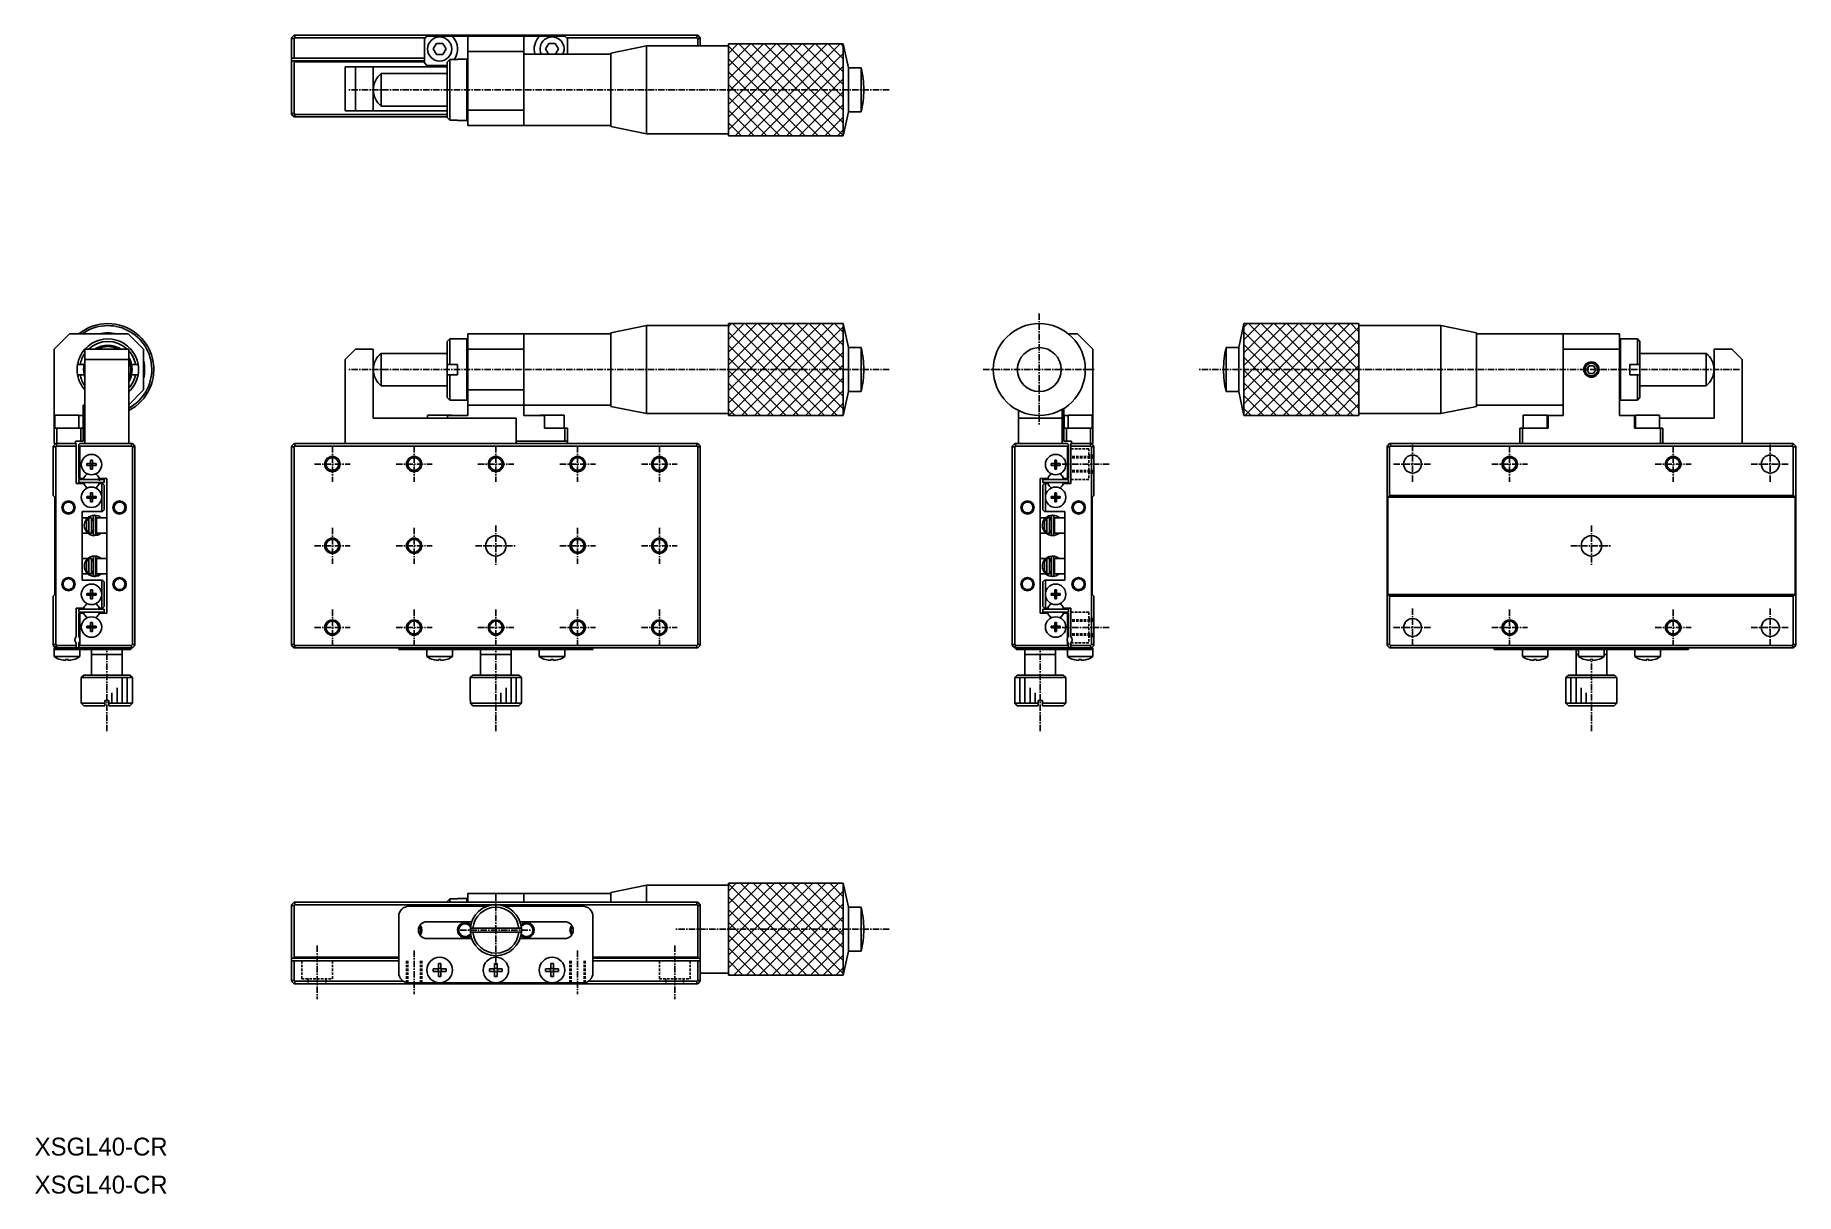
# Model space of a CAD drawing. Extents: x 37 to 381, y 29 to 256.
import ezdxf

# ---------------------------------------------------------------- set-up
doc = ezdxf.new("R2010")
doc.units = 0
doc.linetypes.add('CENTER', pattern=[2, 1.25, -0.25, 0.25, -0.25])
doc.linetypes.add('DASHED', pattern=[0.75, 0.5, -0.25])
doc.layers.get('0').update_dxf_attribs({"linetype": 'CONTINUOUS'})
doc.layers.add('CENTER', color=1, linetype='CENTER')
doc.styles.get("Standard").update_dxf_attribs({"font": 'FGP教科書体NT-M'})

msp = doc.modelspace()

# ---------------------------------------------------------------- texts
at = {"color": 7}
for p in [(36.533041, 36.743245), (36.533041, 29.306328)]:
    msp.add_text('XSGL40-CR', height=3.5, dxfattribs=at).set_placement(p)

# ---------------------------------------------------------------- linework, layer by layer
at = {"color": 7, "linetype": 'CONTINUOUS'}
for p, q in [((87.294929, 256.05), (86.794929, 255.55)), ((86.794929, 255.4), (86.794929, 255.55)), ((87.294929, 255.4), (86.794929, 255.4)), ((86.794929, 251.55), (86.794929, 255.4)), ((87.294929, 256.05), (87.444929, 256.05)), ((87.444929, 255.55), (87.294929, 255.4)), ((87.294929, 255.4), (87.294929, 251.55)), ((87.444929, 256.05), (166.144929, 256.05)), ((87.444929, 256.05), (87.444929, 255.55)), ((112.994929, 255.55), (87.444929, 255.55)), ((112.794929, 255.35), (113.294929, 255.85)), ((112.794929, 255.35), (112.794929, 250.65)), ((118.342457, 255.85), (113.294929, 255.85)), ((118.313085, 255.780821), (118.342457, 255.85)), ((118.342457, 255.85), (121.294929, 255.85)), ((132.294929, 255.85), (121.294929, 255.85)), ((121.294929, 255.85), (121.294929, 252.85)), ((132.294929, 252.85), (132.294929, 255.85)), ((132.294929, 255.85), (135.247402, 255.85)), ((135.247402, 255.85), (135.276774, 255.780821)), ((135.247402, 255.85), (140.294929, 255.85)), ((140.294929, 255.85), (140.794929, 255.35)), ((166.144929, 255.55), (140.594929, 255.55)), ((140.794929, 255.35), (140.794929, 252.35)), ((166.144929, 256.05), (166.144929, 255.55)), ((166.144929, 256.05), (166.294929, 256.05)), ((166.294929, 255.4), (166.144929, 255.55)), ((166.294929, 256.05), (166.794929, 255.55)), ((166.294929, 253.95), (166.294929, 255.4)), ((166.794929, 255.4), (166.294929, 255.4)), ((166.794929, 255.55), (166.794929, 255.4)), ((166.794929, 255.4), (166.794929, 253.95)), ((86.794929, 251.55), (87.294929, 251.55)), ((86.794929, 250.85), (86.794929, 251.55)), ((87.294929, 251.55), (112.794929, 251.55)), ((115.159844, 254.45), (114.524759, 253.35)), ((114.524759, 253.35), (115.159844, 252.25)), ((116.430015, 254.45), (115.159844, 254.45)), ((115.159844, 252.25), (116.430015, 252.25)), ((117.0651, 253.35), (116.430015, 254.45)), ((116.430015, 252.25), (117.0651, 253.35)), ((121.294929, 252.85), (132.294929, 252.85)), ((121.294929, 252.85), (121.294929, 241.35)), ((132.294929, 245.350105), (132.294929, 252.85)), ((132.294929, 252.35), (149.294929, 252.35)), ((137.159844, 254.45), (136.524759, 253.35)), ((136.524759, 253.35), (137.102109, 252.35)), ((138.430015, 254.45), (137.159844, 254.45)), ((139.0651, 253.35), (138.430015, 254.45)), ((138.48775, 252.35), (139.0651, 253.35)), ((149.294929, 252.55), (156.294929, 253.95)), ((149.294929, 252.55), (149.294929, 238.15)), ((156.294929, 253.95), (156.294929, 236.75)), ((156.294929, 253.95), (172.294929, 253.95)), ((172.294929, 245.350135), (172.294929, 254.35)), ((172.294929, 254.35), (194.794929, 254.35)), ((194.794929, 254.35), (172.294929, 254.35)), ((172.294929, 254.35), (172.294929, 236.35)), ((194.794929, 254.35), (194.794929, 236.35)), ((194.794929, 254.35), (195.794929, 249.65)), ((194.794929, 236.35), (194.794929, 254.35)), ((86.794929, 250.85), (86.994929, 251.05)), ((86.794929, 249.35), (86.794929, 250.85)), ((86.794929, 247.75), (86.794929, 249.35)), ((86.994929, 251.05), (87.094929, 251.05)), ((87.094929, 251.05), (112.794929, 251.05)), ((87.094929, 251.05), (87.294929, 250.85)), ((87.294929, 250.85), (87.294929, 240.7)), ((112.794929, 250.85), (87.294929, 250.85)), ((99.294929, 249.85), (97.294929, 249.85)), ((97.294929, 249.85), (97.294929, 241.25)), ((99.294929, 241.25), (99.294929, 249.85)), ((99.294929, 249.85), (102.794929, 249.85)), ((102.794929, 249.85), (102.794929, 241.25)), ((117.294909, 249.85), (102.794929, 249.85)), ((104.362109, 242.175), (104.362109, 248.525)), ((104.362109, 248.525), (117.294929, 248.525)), ((113.294929, 250.15), (112.794929, 250.65)), ((113.294929, 250.15), (117.294929, 250.15)), ((117.794929, 251.26608), (117.294929, 250.758327)), ((117.294929, 250.758327), (117.294929, 239.941673)), ((119.294929, 251.26608), (117.794929, 251.26608)), ((117.794929, 239.43392), (117.794929, 251.26608)), ((119.294929, 251.35), (119.294929, 251.26608)), ((119.294929, 251.35), (121.094929, 251.35)), ((121.094929, 251.35), (121.094929, 239.35)), ((121.094929, 251.35), (121.294929, 251.15)), ((195.794929, 249.65), (195.794929, 241.05)), ((195.794929, 249.65), (198.294929, 249.65)), ((198.294929, 241.05), (198.294929, 249.65)), ((86.794929, 240.7), (86.794929, 247.75)), ((132.294929, 245.35), (132.294929, 245.350105)), ((132.294929, 241.35), (132.294929, 245.35)), ((172.294929, 236.35), (172.294929, 245.350135)), ((97.294929, 241.25), (99.294929, 241.25)), ((102.794929, 241.25), (99.294929, 241.25)), ((102.794929, 241.25), (117.294929, 241.25)), ((117.294929, 242.175), (104.362109, 242.175)), ((132.294929, 241.35), (121.294929, 241.35)), ((121.294929, 241.35), (121.294929, 238.35)), ((132.294929, 238.35), (132.294929, 241.35)), ((86.794929, 240.55), (86.794929, 240.7)), ((86.794929, 240.7), (87.294929, 240.7)), ((87.294929, 240.05), (86.794929, 240.55)), ((87.294929, 240.7), (87.444929, 240.55)), ((87.444929, 240.05), (87.294929, 240.05)), ((87.444929, 240.55), (117.294929, 240.55)), ((87.444929, 240.05), (87.444929, 240.55)), ((117.294929, 240.05), (87.444929, 240.05)), ((117.294929, 239.941673), (117.794929, 239.43392)), ((117.794929, 239.43392), (119.294929, 239.43392)), ((119.294929, 239.43392), (119.294929, 239.35)), ((121.094929, 239.35), (119.294929, 239.35)), ((121.294929, 239.55), (121.094929, 239.35)), ((121.294929, 238.35), (132.294929, 238.35)), ((149.294929, 238.35), (132.294929, 238.35)), ((156.294929, 236.75), (149.294929, 238.15)), ((195.794929, 241.05), (194.794929, 236.35)), ((198.294929, 241.05), (195.794929, 241.05)), ((172.294929, 236.75), (156.294929, 236.75)), ((194.794929, 236.35), (172.294929, 236.35)), ((172.294929, 236.35), (194.794929, 236.35)), ((40.35, 194.6), (43.35, 197.6)), ((43.35, 197.6), (54.85, 197.6)), ((54.85, 197.6), (57.85, 194.6)), ((117.294929, 196.1), (117.794929, 196.6)), ((117.794929, 191.6), (117.794929, 196.6)), ((117.794929, 196.6), (121.094929, 196.6)), ((121.094929, 196.6), (121.094929, 190.6)), ((121.094929, 196.6), (121.294929, 196.4)), ((132.294929, 197.6), (121.294929, 197.6)), ((121.294929, 197.6), (121.294929, 194.6)), ((132.294929, 194.6), (132.294929, 197.6)), ((132.294929, 197.6), (149.294929, 197.6)), ((149.294929, 197.8), (156.294929, 199.2)), ((149.294929, 197.8), (149.294929, 183.4)), ((156.294929, 199.2), (156.294929, 182)), ((156.294929, 199.2), (172.294929, 199.2)), ((172.294929, 181.6), (172.294929, 199.6)), ((172.294929, 199.6), (194.794929, 199.6)), ((194.794929, 199.6), (172.294929, 199.6)), ((172.294929, 199.6), (172.294929, 181.6)), ((194.794929, 199.6), (194.794929, 190.600135)), ((194.794929, 199.6), (195.794929, 194.9)), ((194.794929, 181.6), (194.794929, 199.6)), ((238.806854, 197.6), (240.65, 197.6)), ((240.65, 197.6), (243.65, 194.6)), ((272.205071, 194.9), (273.205071, 199.6)), ((273.205071, 181.6), (273.205071, 199.6)), ((273.205071, 199.6), (295.705071, 199.6)), ((295.705071, 199.6), (273.205071, 199.6)), ((273.205071, 199.6), (273.205071, 181.6)), ((295.705071, 199.6), (295.705071, 181.6)), ((295.705071, 181.6), (295.705071, 199.6)), ((295.705071, 199.2), (311.705071, 199.2)), ((311.705071, 190.599871), (311.705071, 199.2)), ((311.705071, 199.2), (318.705071, 197.8)), ((318.705071, 190.599892), (318.705071, 197.8)), ((318.705071, 197.6), (335.705071, 197.6)), ((346.705071, 197.6), (335.705071, 197.6)), ((335.705071, 197.6), (335.705071, 194.6)), ((346.705071, 194.6), (346.705071, 197.6)), ((346.705071, 196.4), (346.905071, 196.6)), ((346.905071, 184.6), (346.905071, 196.6)), ((346.905071, 196.6), (350.205071, 196.6)), ((350.205071, 196.6), (350.205071, 191.6)), ((350.205071, 196.6), (350.705071, 196.1)), ((40.35, 194.6), (40.35, 181.6)), ((54.95, 194.6), (46.35, 194.6)), ((46.35, 194.6), (46.35, 192.6)), ((54.95, 192.6), (54.95, 194.6)), ((57.85, 194.6), (57.85, 186.6)), ((97.294929, 192.6), (99.294929, 194.6)), ((102.794929, 194.6), (99.294929, 194.6)), ((102.794929, 181.1), (102.794929, 194.6)), ((104.362109, 190.600048), (104.362109, 193.775)), ((104.362109, 193.775), (117.294929, 193.775)), ((117.294929, 196.1), (117.294929, 191.6)), ((121.294929, 194.6), (132.294929, 194.6)), ((121.294929, 194.6), (121.294929, 186.6)), ((132.294929, 194.6), (132.294929, 190.6)), ((195.794929, 194.9), (195.794929, 190.600065)), ((195.794929, 194.9), (198.294929, 194.9)), ((198.294929, 186.3), (198.294929, 194.9)), ((243.65, 194.6), (243.65, 181.6)), ((269.705071, 194.9), (269.705071, 190.599935)), ((269.705071, 194.9), (272.205071, 194.9)), ((272.205071, 186.3), (272.205071, 194.9)), ((335.705071, 194.6), (346.705071, 194.6)), ((335.705071, 194.6), (335.705071, 181.6)), ((346.705071, 194.6), (346.705071, 181.6)), ((350.705071, 191.6), (350.705071, 196.1)), ((350.705071, 193.775), (363.637891, 193.775)), ((363.637891, 193.775), (363.637891, 187.425)), ((365.205071, 181.1), (365.205071, 194.6)), ((368.705071, 194.6), (365.205071, 194.6)), ((368.705071, 194.6), (370.705071, 192.6)), ((44.93392, 191.6), (45.441673, 191.6)), ((45.441673, 189.6), (44.93392, 189.6)), ((45.441673, 191.6), (46.206456, 191.6)), ((46.206456, 189.6), (45.441673, 189.6)), ((46.206456, 191.6), (46.35, 191.6)), ((46.35, 189.6), (46.206456, 189.6)), ((46.35, 192.6), (54.95, 192.6)), ((46.35, 176.1), (46.35, 192.6)), ((54.95, 176.1), (54.95, 192.6)), ((55.237482, 191.6), (55.493544, 191.6)), ((55.493544, 189.6), (55.237482, 189.6)), ((55.493544, 191.6), (56.258327, 191.6)), ((56.258327, 189.6), (55.493544, 189.6)), ((56.258327, 191.6), (56.76608, 191.6)), ((56.76608, 189.6), (56.258327, 189.6)), ((97.294929, 176.1), (97.294929, 192.6)), ((104.362109, 187.425), (104.362109, 190.600048)), ((117.294929, 191.6), (117.294929, 189.6)), ((117.294929, 191.6), (117.794929, 191.6)), ((117.794929, 189.6), (117.294929, 189.6)), ((117.294929, 189.6), (117.294929, 185.1)), ((117.794929, 191.6), (119.294929, 191.6)), ((117.794929, 184.6), (117.794929, 189.6)), ((119.294929, 189.6), (117.794929, 189.6)), ((119.294929, 191.6), (119.294929, 189.6)), ((121.094929, 190.6), (121.094929, 184.6)), ((132.294929, 190.6), (132.294929, 186.6)), ((194.794929, 190.600135), (194.794929, 181.6)), ((195.794929, 190.600065), (195.794929, 186.3)), ((269.705071, 190.599935), (269.705071, 186.3)), ((311.705071, 182), (311.705071, 190.599871)), ((318.705071, 183.4), (318.705071, 190.599892)), ((340.765283, 191.346048), (340.339081, 190.592157)), ((340.339081, 190.592157), (340.765283, 191.346048)), ((340.339081, 190.592157), (340.778868, 189.846109)), ((340.778868, 189.846109), (340.339081, 190.592157)), ((341.631273, 191.353891), (340.765283, 191.346048)), ((340.778868, 189.846109), (341.644858, 189.853952)), ((342.07106, 190.607843), (341.631273, 191.353891)), ((341.644858, 189.853952), (342.07106, 190.607843)), ((348.705071, 189.6), (348.705071, 191.6)), ((348.705071, 191.6), (350.205071, 191.6)), ((350.205071, 189.6), (348.705071, 189.6)), ((350.205071, 191.6), (350.705071, 191.6)), ((350.205071, 189.6), (350.205071, 184.6)), ((350.705071, 189.6), (350.205071, 189.6)), ((350.705071, 189.6), (350.705071, 191.6)), ((350.705071, 185.1), (350.705071, 189.6)), ((370.705071, 176.1), (370.705071, 192.6)), ((57.85, 186.6), (54.95, 183.7)), ((117.294929, 187.425), (104.362109, 187.425)), ((132.294929, 186.6), (121.294929, 186.6)), ((121.294929, 186.6), (121.294929, 183.6)), ((132.294929, 183.6), (132.294929, 186.6)), ((195.794929, 186.3), (194.794929, 181.6)), ((198.294929, 186.3), (195.794929, 186.3)), ((272.205071, 186.3), (269.705071, 186.3)), ((273.205071, 181.6), (272.205071, 186.3)), ((363.637891, 187.425), (350.705071, 187.425)), ((46.35, 183.6), (46.05, 183.6)), ((46.05, 183.6), (46.05, 181.6)), ((117.794929, 184.6), (117.294929, 185.1)), ((121.094929, 184.6), (117.794929, 184.6)), ((121.294929, 184.8), (121.094929, 184.6)), ((121.294929, 183.6), (132.294929, 183.6)), ((121.294929, 183.6), (121.294929, 181.6)), ((132.294929, 181.6), (132.294929, 183.6)), ((149.294929, 183.6), (132.294929, 183.6)), ((156.294929, 182), (149.294929, 183.4)), ((237.65, 181.1), (237.65, 182.805771)), ((237.95, 181.6), (237.95, 182.986853)), ((318.705071, 183.4), (311.705071, 182)), ((335.705071, 183.6), (318.705071, 183.6)), ((346.905071, 184.6), (346.705071, 184.8)), ((350.205071, 184.6), (346.905071, 184.6)), ((350.705071, 185.1), (350.205071, 184.6)), ((40.419179, 181.6), (40.35, 181.6)), ((40.35, 181.6), (40.35, 179.1)), ((40.419179, 181.6), (40.5, 181.6)), ((40.419179, 179.1), (40.419179, 181.6)), ((40.5, 181.7), (45.2, 181.7)), ((40.5, 179.1), (40.5, 181.7)), ((45.2, 181.7), (45.2, 179.1)), ((45.2, 181.6), (46.009736, 181.6)), ((46.009736, 181.6), (46.009736, 179.1)), ((46.05, 181.6), (46.009736, 181.6)), ((46.05, 179.1), (46.05, 181.6)), ((102.794929, 181.1), (130.794929, 181.1)), ((113.444929, 181.7), (115.794929, 181.7)), ((113.444929, 181.1), (113.444929, 181.7)), ((115.794929, 181.7), (118.144929, 181.7)), ((117.300275, 181.6), (117.300275, 181.1)), ((117.309376, 181.6), (117.300275, 181.6)), ((117.309376, 181.1), (117.309376, 181.6)), ((121.294929, 181.6), (117.309376, 181.6)), ((118.144929, 181.7), (118.144929, 181.6)), ((130.794929, 176.1), (130.794929, 181.1)), ((136.280483, 181.6), (132.294929, 181.6)), ((135.444929, 181.7), (137.794929, 181.7)), ((135.444929, 181.6), (135.444929, 181.7)), ((136.280483, 181.6), (136.280483, 179.1)), ((136.289584, 181.6), (136.280483, 181.6)), ((136.289584, 179.1), (136.289584, 181.6)), ((137.794929, 181.7), (140.144929, 181.7)), ((140.144929, 181.7), (140.144929, 179.1)), ((172.294929, 182), (156.294929, 182)), ((194.794929, 181.6), (172.294929, 181.6)), ((172.294929, 181.6), (194.794929, 181.6)), ((229.05, 181.1), (229.05, 182.588134)), ((229.05, 181.1), (237.65, 181.1)), ((229.05, 176.1), (229.05, 181.1)), ((237.65, 176.1), (237.65, 181.1)), ((237.990264, 181.6), (237.95, 181.6)), ((237.95, 181.6), (237.95, 179.1)), ((237.990264, 179.1), (237.990264, 181.6)), ((238.8, 181.6), (237.990264, 181.6)), ((238.8, 181.7), (243.5, 181.7)), ((238.8, 179.1), (238.8, 181.7)), ((243.5, 181.7), (243.5, 179.1)), ((243.580821, 181.6), (243.5, 181.6)), ((243.580821, 181.6), (243.580821, 179.1)), ((243.65, 181.6), (243.580821, 181.6)), ((243.65, 179.1), (243.65, 181.6)), ((295.705071, 181.6), (273.205071, 181.6)), ((273.205071, 181.6), (295.705071, 181.6)), ((311.705071, 182), (295.705071, 182)), ((327.855071, 181.7), (332.555071, 181.7)), ((327.855071, 179.1), (327.855071, 181.7)), ((332.555071, 181.7), (332.555071, 179.1)), ((332.723226, 181.6), (332.555071, 181.6)), ((332.723226, 181.6), (332.723226, 179.1)), ((332.752598, 181.6), (332.723226, 181.6)), ((335.705071, 181.6), (332.752598, 181.6)), ((332.752598, 179.1), (332.752598, 181.6)), ((349.657543, 181.6), (346.705071, 181.6)), ((349.657543, 181.6), (349.657543, 179.1)), ((349.686915, 181.6), (349.657543, 181.6)), ((349.686915, 179.1), (349.686915, 181.6)), ((349.686915, 181.6), (349.855071, 181.6)), ((349.855071, 181.7), (354.555071, 181.7)), ((349.855071, 179.1), (349.855071, 181.7)), ((354.555071, 181.7), (354.555071, 179.1)), ((354.555071, 181.1), (365.205071, 181.1)), ((40.15, 175.6), (40.65, 176.1)), ((40.85, 179.1), (40.35, 179.1)), ((40.35, 179.1), (40.35, 176.1)), ((40.35, 176.1), (40.65, 176.1)), ((40.65, 176.1), (40.8, 176.1)), ((40.8, 176.1), (40.8, 175.6)), ((40.8, 176.1), (44.65, 176.1)), ((40.85, 176.1), (40.85, 179.1)), ((40.85, 179.1), (45.55, 179.1)), ((44.55, 176.6), (44.55, 176.1)), ((45.55, 176.6), (44.55, 176.6)), ((44.65, 175.6), (44.65, 176.1)), ((45.15, 175.9), (45.35, 176.1)), ((45.15, 175.8), (45.15, 175.9)), ((45.35, 175.6), (45.15, 175.8)), ((45.15, 169.3), (45.15, 175.8)), ((45.35, 176.1), (55.5, 176.1)), ((45.55, 179.1), (45.55, 176.6)), ((46.05, 179.1), (45.55, 179.1)), ((45.55, 176.6), (46.05, 176.6)), ((46.05, 176.6), (46.05, 179.1)), ((55.5, 175.6), (55.5, 176.1)), ((55.5, 176.1), (55.65, 176.1)), ((56.15, 175.6), (55.65, 176.1)), ((86.794929, 175.6), (87.294929, 176.1)), ((87.294929, 176.1), (87.444929, 176.1)), ((87.444929, 176.1), (166.144929, 176.1)), ((87.444929, 175.6), (87.444929, 176.1)), ((140.294929, 176.6), (130.794929, 176.6)), ((140.294929, 179.1), (136.280483, 179.1)), ((140.294929, 179.1), (140.294929, 176.6)), ((140.794929, 179.1), (140.294929, 179.1)), ((140.294929, 176.6), (140.794931, 176.6)), ((140.794931, 176.6), (140.794929, 179.1)), ((140.794931, 176.6), (140.794931, 176.1)), ((166.144929, 176.1), (166.144929, 175.6)), ((166.144929, 176.1), (166.294929, 176.1)), ((166.294929, 176.1), (166.794929, 175.6)), ((228.35, 176.1), (227.85, 175.6)), ((228.35, 176.1), (228.5, 176.1)), ((228.5, 176.1), (228.5, 175.6)), ((228.5, 176.1), (238.65, 176.1)), ((237.95, 179.1), (237.95, 176.6)), ((238.45, 179.1), (237.95, 179.1)), ((237.95, 176.6), (238.45, 176.6)), ((243.15, 179.1), (238.45, 179.1)), ((238.45, 176.6), (238.45, 179.1)), ((238.45, 176.6), (239.45, 176.6)), ((238.65, 176.1), (238.85, 175.9)), ((238.85, 175.8), (238.65, 175.6)), ((238.85, 175.9), (238.85, 175.8)), ((238.85, 175.8), (238.85, 169.3)), ((239.35, 176.1), (243.2, 176.1)), ((239.35, 176.1), (239.35, 175.6)), ((239.45, 176.6), (239.45, 176.1)), ((243.15, 179.1), (243.15, 176.1)), ((243.65, 179.1), (243.15, 179.1)), ((243.2, 176.1), (243.35, 176.1)), ((243.2, 175.6), (243.2, 176.1)), ((243.35, 176.1), (243.65, 176.1)), ((243.85, 175.6), (243.35, 176.1)), ((243.65, 176.1), (243.65, 179.1)), ((301.205071, 175.6), (301.705071, 176.1)), ((301.705071, 176.1), (301.855071, 176.1)), ((301.855071, 175.6), (301.855071, 176.1)), ((301.855071, 176.1), (327.405071, 176.1)), ((327.705071, 179.1), (327.205071, 179.1)), ((327.205071, 179.1), (327.205071, 176.1)), ((327.405071, 176.1), (327.705071, 176.1)), ((332.752598, 179.1), (327.705071, 179.1)), ((327.705071, 176.1), (327.705071, 179.1)), ((354.705071, 176.1), (327.705071, 176.1)), ((349.657543, 179.1), (354.705071, 179.1)), ((354.705071, 179.1), (354.705071, 176.1)), ((355.205071, 179.1), (354.705071, 179.1)), ((354.705071, 176.1), (355.005071, 176.1)), ((355.005071, 176.1), (380.555071, 176.1)), ((355.205071, 176.1), (355.205071, 179.1)), ((380.555071, 175.6), (380.555071, 176.1)), ((380.555071, 176.1), (380.705071, 176.1)), ((380.705071, 176.1), (381.205071, 175.6)), ((40.15, 175.45), (40.15, 175.6)), ((40.15, 175.45), (40.65, 175.45)), ((40.15, 165.95), (40.15, 175.45)), ((40.8, 175.6), (40.65, 175.45)), ((40.65, 175.45), (40.65, 136.75)), ((44.65, 175.6), (40.8, 175.6)), ((44.65, 168.3), (44.65, 175.6)), ((55.5, 175.6), (45.35, 175.6)), ((45.35, 175.6), (45.35, 169.3)), ((47.47, 172.18), (47.47, 172.886361)), ((47.47, 172.886361), (47.83, 172.886361)), ((47.83, 172.886361), (47.83, 172.18)), ((47.83, 172.886361), (47.83, 172.18)), ((55.65, 175.45), (55.5, 175.6)), ((55.65, 136.75), (55.65, 175.45)), ((56.15, 175.45), (55.65, 175.45)), ((56.15, 175.6), (56.15, 175.45)), ((56.15, 175.45), (56.15, 136.75)), ((86.794929, 136.6), (86.794929, 175.6)), ((86.794929, 175.45), (86.794929, 175.6)), ((87.294929, 175.45), (86.794929, 175.45)), ((87.444929, 175.6), (87.294929, 175.45)), ((87.294929, 175.45), (87.294929, 136.75)), ((166.144929, 175.6), (87.444929, 175.6)), ((166.294929, 175.45), (166.144929, 175.6)), ((166.794929, 175.45), (166.294929, 175.45)), ((166.294929, 136.75), (166.294929, 175.45)), ((166.794929, 175.6), (166.794929, 175.45)), ((166.794929, 175.6), (166.794929, 136.6)), ((227.85, 175.45), (227.85, 175.6)), ((228.35, 175.45), (227.85, 175.45)), ((227.85, 136.75), (227.85, 175.45)), ((228.5, 175.6), (228.35, 175.45)), ((228.35, 175.45), (228.35, 136.75)), ((238.65, 175.6), (228.5, 175.6)), ((236.17, 172.886361), (236.17, 172.18)), ((236.53, 172.886361), (236.17, 172.886361)), ((236.17, 172.886361), (236.17, 172.18)), ((236.53, 172.18), (236.53, 172.886361)), ((238.65, 169.3), (238.65, 175.6)), ((243.2, 175.6), (239.35, 175.6)), ((239.35, 175.6), (239.35, 168.3)), ((243.35, 175.45), (243.2, 175.6)), ((243.35, 136.75), (243.35, 175.45)), ((243.85, 175.45), (243.35, 175.45)), ((243.85, 175.6), (243.85, 175.45)), ((243.85, 175.45), (243.85, 165.95)), ((301.205071, 175.45), (301.205071, 175.6)), ((301.205071, 172.8), (301.205071, 175.45)), ((301.705071, 175.45), (301.205071, 175.45)), ((301.205071, 171.2), (301.205071, 172.8)), ((301.855071, 175.6), (301.705071, 175.45)), ((301.705071, 175.45), (301.705071, 165.95)), ((380.555071, 175.6), (301.855071, 175.6)), ((380.705071, 175.45), (380.555071, 175.6)), ((380.705071, 165.95), (380.705071, 175.45)), ((380.705071, 175.45), (381.205071, 175.45)), ((381.205071, 175.6), (381.205071, 175.45)), ((381.205071, 175.45), (381.205071, 172.8)), ((381.205071, 172.8), (381.205071, 171.2)), ((45.15, 169.3), (45.35, 169.3)), ((45.15, 169.1), (50.15, 169.1)), ((45.15, 168.5), (45.15, 169.1)), ((45.15, 169.1), (46.091104, 169.1)), ((45.35, 169.3), (46.105588, 169.3)), ((46, 169.1), (46.091104, 169.1)), ((46, 169.1), (46.091104, 169.1)), ((46, 169.1), (46.091104, 169.1)), ((46, 169.1), (46.091104, 169.1)), ((46, 169.1), (46.091104, 169.1)), ((46, 169.1), (46.091104, 169.1)), ((46, 169.1), (46.091104, 169.1)), ((46, 169.1), (46.091104, 169.1)), ((46, 169.1), (46.091104, 169.1)), ((46, 169.1), (46.091104, 169.1)), ((46, 169.1), (46.091104, 169.1)), ((46, 169.1), (46.091104, 169.1)), ((46, 169.1), (46.091104, 169.1)), ((46, 169.1), (46.091104, 169.1)), ((46, 169.1), (46.091104, 169.1)), ((46, 169.1), (46.091104, 169.1)), ((46, 169.1), (49.3, 169.1)), ((46, 169.1), (46.091104, 169.1)), ((46, 169.1), (46.091104, 169.1)), ((46, 169.1), (46.091104, 169.1)), ((46, 169.1), (46.091104, 169.1)), ((46, 169.1), (46.091104, 169.1)), ((46, 169.1), (46.091104, 169.1)), ((46, 169.1), (46.091104, 169.1)), ((46, 169.1), (46.091104, 169.1)), ((46, 169.1), (46.091104, 169.1)), ((46, 169.1), (46.091104, 169.1)), ((46, 169.1), (46.091104, 169.1)), ((46, 169.1), (46.091104, 169.1)), ((46, 169.1), (46.091104, 169.1)), ((46, 169.1), (46.091104, 169.1)), ((46, 169.1), (46.091104, 169.1)), ((46.275185, 169.59375), (46.105588, 169.3)), ((46.763639, 171.82), (46.763639, 172.18)), ((46.763639, 172.18), (47.47, 172.18)), ((47.47, 171.82), (46.763639, 171.82)), ((47.480372, 172.169628), (47.47, 172.18)), ((47.480372, 171.830372), (47.47, 171.82)), ((47.47, 171.113639), (47.47, 171.82)), ((47.83, 171.113639), (47.47, 171.113639)), ((47.480372, 171.830372), (47.480372, 172.169628)), ((47.480372, 172.169628), (47.819628, 172.169628)), ((47.819628, 171.830372), (47.480372, 171.830372)), ((47.819628, 172.169628), (47.83, 172.18)), ((47.819628, 172.169628), (47.819628, 171.830372)), ((47.819628, 171.830372), (47.83, 171.82)), ((47.83, 172.18), (48.536361, 172.18)), ((47.83, 171.82), (47.83, 171.113639)), ((48.536361, 171.82), (47.83, 171.82)), ((47.83, 171.113639), (47.83, 171.82)), ((48.536361, 172.18), (48.536361, 171.82)), ((49.194412, 169.3), (49.024815, 169.59375)), ((49.194412, 169.3), (50.65, 169.3)), ((49.208896, 169.1), (49.3, 169.1)), ((49.208896, 169.1), (49.3, 169.1)), ((49.208896, 169.1), (49.3, 169.1)), ((49.208896, 169.1), (49.3, 169.1)), ((49.208896, 169.1), (50.15, 169.1)), ((49.208896, 169.1), (49.3, 169.1)), ((49.208896, 169.1), (49.3, 169.1)), ((49.208896, 169.1), (49.3, 169.1)), ((49.208896, 169.1), (49.3, 169.1)), ((50.15, 169.1), (50.15, 168.5)), ((50.65, 169.3), (50.65, 142.9)), ((233.35, 142.9), (233.35, 169.3)), ((233.35, 169.3), (234.805588, 169.3)), ((238.85, 169.1), (233.85, 169.1)), ((233.85, 168.5), (233.85, 169.1)), ((234.975185, 169.59375), (234.805588, 169.3)), ((235.463639, 172.18), (235.463639, 171.82)), ((236.17, 172.18), (235.463639, 172.18)), ((235.463639, 171.82), (236.17, 171.82)), ((236.180372, 172.169628), (236.17, 172.18)), ((236.180372, 171.830372), (236.17, 171.82)), ((236.17, 171.82), (236.17, 171.113639)), ((236.17, 171.113639), (236.17, 171.82)), ((236.17, 171.113639), (236.53, 171.113639)), ((236.519628, 172.169628), (236.180372, 172.169628)), ((236.180372, 172.169628), (236.180372, 171.830372)), ((236.180372, 171.830372), (236.519628, 171.830372)), ((236.519628, 172.169628), (236.53, 172.18)), ((236.519628, 171.830372), (236.519628, 172.169628)), ((236.519628, 171.830372), (236.53, 171.82)), ((237.236361, 172.18), (236.53, 172.18)), ((236.53, 171.82), (237.236361, 171.82)), ((236.53, 171.113639), (236.53, 171.82)), ((237.236361, 171.82), (237.236361, 172.18)), ((237.894412, 169.3), (237.724815, 169.59375)), ((237.894412, 169.3), (238.65, 169.3)), ((238.65, 169.3), (238.85, 169.3)), ((238.85, 169.1), (238.85, 168.5)), ((301.205071, 166.4), (301.205071, 171.2)), ((381.205071, 171.2), (381.205071, 166.4)), ((40.5, 165.6), (40.15, 165.95)), ((40.5, 146.6), (40.5, 165.6)), ((46.105588, 168.3), (44.65, 168.3)), ((45.15, 168.5), (50.15, 168.5)), ((46.105588, 168.3), (46.275185, 168.00625)), ((46.763639, 165.42), (46.763639, 165.78)), ((46.763639, 165.78), (47.47, 165.78)), ((47.47, 165.42), (46.763639, 165.42)), ((47.47, 166.486361), (47.83, 166.486361)), ((47.47, 165.78), (47.47, 166.486361)), ((47.480372, 165.769628), (47.47, 165.78)), ((47.480372, 165.430372), (47.47, 165.42)), ((47.47, 164.713639), (47.47, 165.42)), ((47.480372, 165.430372), (47.480372, 165.769628)), ((47.480372, 165.769628), (47.819628, 165.769628)), ((47.819628, 165.430372), (47.480372, 165.430372)), ((47.819628, 165.769628), (47.83, 165.78)), ((47.819628, 165.769628), (47.819628, 165.430372)), ((47.819628, 165.430372), (47.83, 165.42)), ((47.83, 166.486361), (47.83, 165.78)), ((47.83, 166.486361), (47.83, 165.78)), ((47.83, 165.78), (48.536361, 165.78)), ((47.83, 165.42), (47.83, 164.713639)), ((48.536361, 165.42), (47.83, 165.42)), ((47.83, 164.713639), (47.83, 165.42)), ((48.536361, 165.78), (48.536361, 165.42)), ((49.024815, 168.00625), (49.194412, 168.3)), ((49.65, 168.3), (49.194412, 168.3)), ((49.65, 165.6), (49.65, 168.3)), ((49.8, 168.3), (49.65, 168.3)), ((49.65, 162.8), (49.65, 165.6)), ((49.8, 168.3), (50.15, 167.95)), ((50.15, 167.95), (50.15, 163.15)), ((238.85, 168.5), (233.85, 168.5)), ((234.791104, 168.5), (233.85, 168.5)), ((233.85, 167.95), (234.2, 168.3)), ((233.85, 163.15), (233.85, 167.95)), ((234.35, 168.3), (234.2, 168.3)), ((234.35, 168.3), (234.35, 165.6)), ((234.805588, 168.3), (234.35, 168.3)), ((234.35, 165.6), (234.35, 162.8)), ((234.7, 168.499998), (234.791104, 168.499998)), ((234.7, 168.499998), (234.791104, 168.499998)), ((234.7, 168.499998), (234.791104, 168.499998)), ((234.7, 168.499998), (234.791104, 168.499998)), ((234.7, 168.499998), (234.791104, 168.499998)), ((234.7, 168.499998), (234.791104, 168.499998)), ((234.7, 168.499998), (234.791104, 168.499998)), ((234.7, 168.499998), (234.791104, 168.499998)), ((234.7, 168.499998), (234.791104, 168.499998)), ((234.7, 168.499998), (234.791104, 168.499998)), ((234.7, 168.499998), (234.791104, 168.499998)), ((234.7, 168.499998), (234.791104, 168.499998)), ((234.7, 168.499998), (238, 168.499998)), ((234.7, 168.499998), (234.791104, 168.499998)), ((234.7, 168.499998), (234.791104, 168.499998)), ((234.7, 168.499998), (234.791104, 168.499998)), ((234.7, 168.499998), (234.791104, 168.499998)), ((234.7, 168.499998), (234.791104, 168.499998)), ((234.7, 168.499998), (234.791104, 168.499998)), ((234.7, 168.499998), (234.791104, 168.499998)), ((234.7, 168.499998), (234.791104, 168.499998)), ((234.7, 168.499998), (234.791104, 168.499998)), ((234.7, 168.499998), (234.791104, 168.499998)), ((234.7, 168.499998), (234.791104, 168.499998)), ((234.805588, 168.3), (234.975185, 168.00625)), ((235.463639, 165.78), (235.463639, 165.42)), ((236.17, 165.78), (235.463639, 165.78)), ((235.463639, 165.42), (236.17, 165.42)), ((236.17, 166.486361), (236.17, 165.78)), ((236.53, 166.486361), (236.17, 166.486361)), ((236.17, 166.486361), (236.17, 165.78)), ((236.180372, 165.769628), (236.17, 165.78)), ((236.180372, 165.430372), (236.17, 165.42)), ((236.17, 165.42), (236.17, 164.713639)), ((236.17, 164.713639), (236.17, 165.42)), ((236.519628, 165.769628), (236.180372, 165.769628)), ((236.180372, 165.769628), (236.180372, 165.430372)), ((236.180372, 165.430372), (236.519628, 165.430372)), ((236.519628, 165.769628), (236.53, 165.78)), ((236.519628, 165.430372), (236.519628, 165.769628)), ((236.519628, 165.430372), (236.53, 165.42)), ((236.53, 165.78), (236.53, 166.486361)), ((237.236361, 165.78), (236.53, 165.78)), ((236.53, 165.42), (237.236361, 165.42)), ((236.53, 164.713639), (236.53, 165.42)), ((237.236361, 165.42), (237.236361, 165.78)), ((237.724815, 168.00625), (237.894412, 168.3)), ((239.35, 168.3), (237.894412, 168.3)), ((238.85, 168.5), (237.908896, 168.5)), ((237.908896, 168.499998), (238, 168.499998)), ((237.908896, 168.499998), (238, 168.499998)), ((237.908896, 168.499998), (238, 168.499998)), ((237.908896, 168.499998), (238, 168.499998)), ((237.908896, 168.499998), (238, 168.499998)), ((237.908896, 168.499998), (238, 168.499998)), ((237.908896, 168.499998), (238, 168.499998)), ((237.908896, 168.499998), (238, 168.499998)), ((237.908896, 168.499998), (238, 168.499998)), ((237.908896, 168.499998), (238, 168.499998)), ((237.908896, 168.499998), (238, 168.499998)), ((237.908896, 168.499998), (238, 168.499998)), ((237.908896, 168.499998), (238, 168.499998)), ((237.908896, 168.499998), (238, 168.499998)), ((237.908896, 168.499998), (238, 168.499998)), ((237.908896, 168.499998), (238, 168.499998)), ((237.908896, 168.499998), (238, 168.499998)), ((237.908896, 168.499998), (238, 168.499998)), ((237.908896, 168.499998), (238, 168.499998)), ((237.908896, 168.499998), (238, 168.499998)), ((237.908896, 168.499998), (238, 168.499998)), ((237.908896, 168.499998), (238, 168.499998)), ((237.908896, 168.499998), (238, 168.499998)), ((237.908896, 168.499998), (238, 168.499998)), ((237.908896, 168.499998), (238, 168.499998)), ((237.908896, 168.499998), (238, 168.499998)), ((237.908896, 168.499998), (238, 168.499998)), ((237.908896, 168.499998), (238, 168.499998)), ((237.908896, 168.499998), (238, 168.499998)), ((237.908896, 168.499998), (238, 168.499998)), ((237.908896, 168.499998), (238, 168.499998)), ((243.85, 165.95), (243.5, 165.6)), ((243.5, 165.6), (243.5, 146.6)), ((301.205071, 164.8), (301.205071, 166.4)), ((301.705071, 165.95), (301.355071, 165.6)), ((301.355071, 165.6), (301.355071, 146.6)), ((301.355071, 165.6), (381.055071, 165.6)), ((380.705071, 165.95), (301.705071, 165.95)), ((381.055071, 165.6), (380.705071, 165.95)), ((381.055071, 146.6), (381.055071, 165.6)), ((381.205071, 166.4), (381.205071, 164.8)), ((45.85, 149.4), (45.85, 162.8)), ((45.85, 162.8), (49.65, 162.8)), ((47.83, 164.713639), (47.47, 164.713639)), ((48.958465, 161.967347), (48.959619, 161.966978)), ((48.959619, 161.966978), (48.961935, 161.966231)), ((48.961935, 161.966231), (48.963132, 161.965841)), ((48.963132, 161.965841), (48.964766, 161.965306)), ((48.964766, 161.965306), (48.965707, 161.964996)), ((48.965707, 161.964996), (48.967192, 161.964503)), ((48.967192, 161.964503), (48.968124, 161.964192)), ((48.968124, 161.964192), (48.970254, 161.963476)), ((48.970254, 161.963476), (49.017243, 161.945736)), ((49.65, 162.8), (49.8, 162.8)), ((50.15, 163.15), (49.8, 162.8)), ((234.2, 162.8), (233.85, 163.15)), ((234.2, 162.8), (234.35, 162.8)), ((234.35, 162.8), (238.15, 162.8)), ((234.973977, 161.940907), (234.993851, 161.949201)), ((234.982757, 161.945736), (235.014344, 161.958073)), ((235.014344, 161.958073), (235.048275, 161.969459)), ((235.034591, 161.965413), (235.725837, 162.099162)), ((235.048275, 161.969459), (235.082724, 161.979134)), ((235.082724, 161.979134), (235.117603, 161.987075)), ((235.117603, 161.987075), (235.152828, 161.993262)), ((235.152828, 161.993262), (235.188311, 161.997682)), ((235.188311, 161.997682), (235.223966, 162.000323)), ((235.223966, 162.000323), (235.259705, 162.00118)), ((235.259705, 162.00118), (235.295442, 162.000252)), ((235.295442, 162.000252), (235.33109, 161.99754)), ((235.33109, 161.99754), (235.36656, 161.993051)), ((235.36656, 161.993051), (235.401767, 161.986795)), ((235.401767, 161.986795), (235.436624, 161.978789)), ((235.436624, 161.978789), (235.471046, 161.969052)), ((235.471046, 161.969052), (235.504949, 161.957606)), ((235.504949, 161.957606), (235.53825, 161.944479)), ((236.17, 164.713639), (236.53, 164.713639)), ((238.15, 162.8), (238.15, 149.4)), ((301.205071, 147.4), (301.205071, 164.8)), ((381.205071, 164.8), (381.205071, 147.4)), ((45.85, 161.6), (46.923627, 161.6)), ((46.925073, 158.6), (45.85, 158.6)), ((47.15, 161.545683), (46.65, 161.016515)), ((46.65, 161.016515), (46.65, 159.183485)), ((46.65, 159.183485), (47.15, 158.654317)), ((46.925412, 158.6), (46.925217, 158.6)), ((47.15, 161.545683), (47.15, 161.6)), ((47.15, 161.6), (47.65, 161.6)), ((47.15, 158.654317), (47.15, 161.545683)), ((47.15, 158.6), (47.15, 158.654317)), ((47.65, 158.6), (47.15, 158.6)), ((47.649927, 158.668847), (48.020454, 158.566024)), ((47.65, 161.6), (47.65, 158.6)), ((47.65, 161.1), (48.020506, 161.1)), ((48.020506, 159.1), (47.65, 159.1)), ((47.85, 161.6), (47.85, 161.1)), ((47.85, 159.1), (47.85, 158.6)), ((48.020506, 158.325629), (48.020506, 161.875629)), ((48.470506, 161.875629), (48.470506, 158.325629)), ((48.649972, 161.535114), (48.470506, 161.276077)), ((48.470506, 161.1), (48.65, 161.1)), ((48.65, 159.1), (48.470506, 159.1)), ((48.470506, 158.925181), (48.649987, 158.666139)), ((48.653543, 161.596814), (48.470524, 161.635247)), ((48.65, 158.6), (48.65, 161.6)), ((48.65, 161.6), (50.65, 161.6)), ((50.65, 158.6), (48.65, 158.6)), ((48.904824, 158.586786), (48.897809, 158.6)), ((48.912011, 158.572748), (48.904824, 158.586786)), ((49.02591, 158.260298), (48.908209, 158.600009)), ((48.91932, 158.557979), (48.912011, 158.572748)), ((48.926704, 158.542579), (48.91932, 158.557979)), ((48.934112, 158.526649), (48.926704, 158.542579)), ((48.941497, 158.510296), (48.934112, 158.526649)), ((48.948807, 158.493629), (48.941497, 158.510296)), ((49.013663, 161.945674), (49.015812, 161.946033)), ((49.015812, 161.946033), (49.015494, 161.945257)), ((49.017243, 161.945736), (49.015812, 161.946033)), ((49.565662, 158.599946), (49.016771, 158.256449)), ((49.016987, 161.944719), (49.055242, 161.928237)), ((233.35, 161.6), (234.432575, 161.6)), ((234.434072, 158.6), (233.35, 158.6)), ((234.65, 161.545683), (234.15, 161.016515)), ((234.15, 161.016515), (234.15, 159.183485)), ((234.15, 159.183485), (234.65, 158.654317)), ((234.434332, 158.6), (234.434192, 158.6)), ((234.65, 161.545683), (234.65, 161.6)), ((234.65, 161.6), (235.15, 161.6)), ((234.65, 158.654317), (234.65, 161.545683)), ((234.65, 158.6), (234.65, 158.654317)), ((235.15, 158.6), (234.65, 158.6)), ((234.940634, 161.92641), (234.973977, 161.940907)), ((234.973862, 161.940932), (235.05018, 161.684374)), ((234.978792, 161.934817), (234.979286, 161.939854)), ((234.978961, 161.928342), (234.978792, 161.934817)), ((234.979793, 161.920475), (234.978961, 161.928342)), ((234.979286, 161.939854), (234.981904, 161.945239)), ((234.981282, 161.911275), (234.979793, 161.920475)), ((234.983416, 161.900809), (234.981282, 161.911275)), ((234.981904, 161.945239), (234.982757, 161.945736)), ((234.986181, 161.889153), (234.983416, 161.900809)), ((234.989555, 161.876392), (234.986181, 161.889153)), ((234.993514, 161.86262), (234.989555, 161.876392)), ((234.998029, 161.847937), (234.993514, 161.86262)), ((235.003068, 161.832452), (234.998029, 161.847937)), ((235.008592, 161.816277), (235.003068, 161.832452)), ((235.014563, 161.79953), (235.008592, 161.816277)), ((235.020936, 161.782334), (235.014563, 161.79953)), ((235.027664, 161.764816), (235.020936, 161.782334)), ((235.034698, 161.747102), (235.027664, 161.764816)), ((235.041988, 161.729322), (235.034698, 161.747102)), ((235.049479, 161.711607), (235.041988, 161.729322)), ((235.057117, 161.694087), (235.049479, 161.711607)), ((235.05018, 161.684374), (235.092154, 161.599996)), ((235.064845, 161.676888), (235.057117, 161.694087)), ((235.072608, 161.660138), (235.064845, 161.676888)), ((235.080349, 161.643958), (235.072608, 161.660138)), ((235.088011, 161.628467), (235.080349, 161.643958)), ((235.095537, 161.613779), (235.088011, 161.628467)), ((235.102874, 161.6), (235.095537, 161.613779)), ((235.149844, 161.528953), (235.133063, 161.521736)), ((235.146992, 158.673867), (235.529477, 158.566011)), ((235.158621, 161.532633), (235.149844, 161.528953)), ((235.154902, 161.530264), (235.149905, 161.532093)), ((235.15, 161.6), (235.15, 158.6)), ((235.15, 161.1), (235.529494, 161.1)), ((235.529494, 159.1), (235.15, 159.1)), ((235.161716, 161.532743), (235.156334, 161.530561)), ((235.156334, 158.670698), (235.169466, 158.665609)), ((235.17453, 161.537401), (235.161716, 161.532743)), ((235.169466, 158.665609), (235.182385, 158.66136)), ((235.187566, 161.5414), (235.17453, 161.537401)), ((235.182385, 158.66136), (235.195511, 158.657773)), ((235.200792, 161.544727), (235.187566, 161.5414)), ((235.195511, 158.657773), (235.20881, 158.654861)), ((235.214171, 161.547372), (235.200792, 161.544727)), ((235.20881, 158.654861), (235.222246, 158.652632)), ((235.227668, 161.549327), (235.214171, 161.547372)), ((235.222246, 158.652632), (235.235784, 158.651093)), ((235.241246, 161.550587), (235.227668, 161.549327)), ((235.235784, 158.651093), (235.249388, 158.650251)), ((235.254868, 161.551149), (235.241246, 161.550587)), ((235.249388, 158.650251), (235.263021, 158.650108)), ((235.268497, 161.551011), (235.254868, 161.551149)), ((235.263021, 158.650108), (235.276646, 158.650665)), ((235.282097, 161.550174), (235.268497, 161.551011)), ((235.276646, 158.650665), (235.290225, 158.65192)), ((235.29563, 161.548642), (235.282097, 161.550174)), ((235.290225, 158.65192), (235.303723, 158.65387)), ((235.309062, 161.54642), (235.29563, 161.548642)), ((235.303723, 158.65387), (235.317103, 158.656509)), ((235.322356, 161.543517), (235.309062, 161.54642)), ((235.317103, 158.656509), (235.330329, 158.659829)), ((235.335477, 161.53994), (235.322356, 161.543517)), ((235.330329, 158.659829), (235.343366, 158.66382)), ((235.348392, 161.535703), (235.335477, 161.53994)), ((235.343366, 158.66382), (235.35618, 158.668469)), ((235.361068, 161.530817), (235.348392, 161.535703)), ((235.35, 161.535548), (235.35, 161.1)), ((235.35, 159.1), (235.35, 158.665797)), ((235.35618, 158.668469), (235.368736, 158.673763)), ((235.373472, 161.525299), (235.361068, 161.530817)), ((235.368736, 158.673763), (235.381003, 158.679686)), ((235.385575, 161.519165), (235.373472, 161.525299)), ((235.381003, 158.679686), (235.39295, 158.68622)), ((235.397345, 161.512432), (235.385575, 161.519165)), ((235.39295, 158.68622), (235.404546, 158.693346)), ((235.408756, 161.505121), (235.397345, 161.512432)), ((235.404546, 158.693346), (235.415764, 158.701043)), ((235.41978, 161.497251), (235.408756, 161.505121)), ((235.415764, 158.701043), (235.426575, 158.709291)), ((235.430391, 161.488845), (235.41978, 161.497251)), ((235.426575, 158.709291), (235.436955, 158.718065)), ((235.440566, 161.479925), (235.430391, 161.488845)), ((235.436955, 158.718065), (235.446879, 158.727341)), ((235.45028, 161.470516), (235.440566, 161.479925)), ((235.446879, 158.727341), (235.456324, 158.737095)), ((235.459513, 161.460641), (235.45028, 161.470516)), ((235.456324, 158.737095), (235.465269, 158.7473)), ((235.468244, 161.450327), (235.459513, 161.460641)), ((235.465269, 158.7473), (235.473695, 158.75793)), ((235.476454, 161.4396), (235.468244, 161.450327)), ((235.473695, 158.75793), (235.481581, 158.768957)), ((235.484125, 161.428485), (235.476454, 161.4396)), ((235.481581, 158.768957), (235.488913, 158.780354)), ((235.491241, 161.417012), (235.484125, 161.428485)), ((235.488913, 158.780354), (235.495674, 158.79209)), ((235.497787, 161.405206), (235.491241, 161.417012)), ((235.495674, 158.79209), (235.50185, 158.804138)), ((235.503749, 161.393098), (235.497787, 161.405206)), ((235.50185, 158.804138), (235.507429, 158.816469)), ((235.509115, 161.380716), (235.503749, 161.393098)), ((235.507429, 158.816469), (235.512398, 158.829051)), ((235.513874, 161.368089), (235.509115, 161.380716)), ((235.512398, 158.829051), (235.516749, 158.841855)), ((235.518014, 161.355247), (235.513874, 161.368089)), ((235.516749, 158.841855), (235.520473, 158.85485)), ((235.521529, 161.342219), (235.518014, 161.355247)), ((235.520473, 158.85485), (235.523561, 158.868007)), ((235.52441, 161.329037), (235.521529, 161.342219)), ((235.523561, 158.868007), (235.526009, 158.881294)), ((235.526651, 161.315729), (235.52441, 161.329037)), ((235.526009, 158.881294), (235.527812, 158.89468)), ((235.528248, 161.302328), (235.526651, 161.315729)), ((235.527812, 158.89468), (235.528966, 158.908134)), ((235.529196, 161.288863), (235.528248, 161.302328)), ((235.528966, 158.908134), (235.52947, 158.921626)), ((235.529494, 161.276077), (235.529196, 161.288863)), ((235.52947, 158.921626), (235.529494, 158.925181)), ((235.529494, 158.325629), (235.529494, 161.875629)), ((235.53825, 161.944479), (235.540081, 161.943701)), ((235.979494, 161.875629), (235.979494, 158.325629)), ((235.979494, 161.1), (236.15, 161.1)), ((236.15, 159.1), (235.979494, 159.1)), ((236.150046, 161.600163), (235.979546, 161.635234)), ((235.979548, 158.566337), (236.152434, 158.601725)), ((236.15, 158.6), (236.15, 161.6)), ((236.15, 161.6), (238.15, 161.6)), ((238.15, 158.6), (236.15, 158.6)), ((49.0591, 158.27473), (48.274146, 158.102096)), ((48.46175, 158.256779), (48.459919, 158.257557)), ((48.495051, 158.243652), (48.46175, 158.256779)), ((48.528954, 158.232206), (48.495051, 158.243652)), ((48.563376, 158.222469), (48.528954, 158.232206)), ((48.598233, 158.214463), (48.563376, 158.222469)), ((48.63344, 158.208208), (48.598233, 158.214463)), ((48.66891, 158.203719), (48.63344, 158.208208)), ((48.704558, 158.201006), (48.66891, 158.203719)), ((48.740295, 158.200078), (48.704558, 158.201006)), ((48.776034, 158.200935), (48.740295, 158.200078)), ((48.811689, 158.203577), (48.776034, 158.200935)), ((48.847172, 158.207996), (48.811689, 158.203577)), ((48.882397, 158.214184), (48.847172, 158.207996)), ((48.917276, 158.222124), (48.882397, 158.214184)), ((48.951725, 158.231799), (48.917276, 158.222124)), ((48.955996, 158.476758), (48.948807, 158.493629)), ((48.985656, 158.243185), (48.951725, 158.231799)), ((48.963014, 158.459797), (48.955996, 158.476758)), ((48.969815, 158.442857), (48.963014, 158.459797)), ((48.976354, 158.426053), (48.969815, 158.442857)), ((48.982588, 158.409495), (48.976354, 158.426053)), ((48.988474, 158.393295), (48.982588, 158.409495)), ((49.017243, 158.255522), (48.985656, 158.243185)), ((48.993974, 158.377559), (48.988474, 158.393295)), ((48.99905, 158.362394), (48.993974, 158.377559)), ((49.00367, 158.347899), (48.99905, 158.362394)), ((49.007802, 158.334172), (49.00367, 158.347899)), ((49.011419, 158.321303), (49.007802, 158.334172)), ((49.014496, 158.309379), (49.011419, 158.321303)), ((49.017014, 158.298479), (49.014496, 158.309379)), ((49.015812, 158.255226), (49.018046, 158.255981)), ((49.018955, 158.288676), (49.017014, 158.298479)), ((49.018046, 158.255981), (49.019697, 158.258117)), ((49.020306, 158.280035), (49.018955, 158.288676)), ((49.019697, 158.258117), (49.020754, 158.261617)), ((49.019983, 158.260831), (49.02591, 158.260298)), ((49.021059, 158.272613), (49.020306, 158.280035)), ((49.020754, 158.261617), (49.021209, 158.26646)), ((49.021209, 158.26646), (49.021059, 158.272613)), ((234.983229, 158.256449), (234.952971, 158.269402)), ((234.977592, 158.259688), (234.97409, 158.260298)), ((235.0385, 158.234887), (234.982757, 158.255522)), ((45.85, 153.6), (46.935598, 153.6)), ((47.15, 153.545683), (46.65, 153.016515)), ((46.65, 153.016515), (46.65, 151.183485)), ((46.935878, 153.6), (46.935994, 153.6)), ((46.936573, 153.6), (46.936678, 153.6)), ((47.15, 153.545683), (47.15, 153.6)), ((47.15, 153.6), (47.65, 153.6)), ((47.15, 150.654317), (47.15, 153.545683)), ((47.65, 153.6), (47.65, 150.6)), ((47.65, 153.1), (48.029734, 153.1)), ((47.85, 153.595864), (47.85, 153.1)), ((48.029734, 150.323313), (48.029734, 153.873313)), ((48.479734, 153.873313), (48.479734, 150.323313)), ((48.649977, 153.529247), (48.479734, 153.273761)), ((48.479734, 153.1), (48.65, 153.1)), ((48.650098, 153.597913), (48.479752, 153.632931)), ((48.65, 150.6), (48.65, 153.6)), ((48.65, 153.6), (50.65, 153.6)), ((48.967694, 153.96503), (48.968847, 153.964661)), ((48.968847, 153.964661), (48.971163, 153.963914)), ((48.971163, 153.963914), (48.972361, 153.963525)), ((48.972361, 153.963525), (48.973995, 153.962989)), ((48.973995, 153.962989), (48.974935, 153.962679)), ((48.974935, 153.962679), (48.976421, 153.962186)), ((48.976421, 153.962186), (48.977352, 153.961875)), ((48.977352, 153.961875), (48.979482, 153.961159)), ((48.979482, 153.961159), (49.026472, 153.94342)), ((49.022891, 153.943358), (49.025041, 153.943716)), ((49.025041, 153.943716), (49.024722, 153.942941)), ((49.026472, 153.94342), (49.025041, 153.943716)), ((49.026216, 153.942403), (49.056471, 153.929447)), ((233.35, 153.6), (234.425902, 153.6)), ((234.65, 153.545683), (234.15, 153.016515)), ((234.15, 153.016515), (234.15, 151.183485)), ((234.426827, 153.6), (234.426931, 153.6)), ((234.65, 153.545683), (234.65, 153.6)), ((234.65, 153.6), (235.15, 153.6)), ((234.65, 150.654317), (234.65, 153.545683)), ((234.931406, 153.924093), (234.971054, 153.94125)), ((234.964633, 153.938615), (235.040952, 153.682058)), ((234.969557, 153.932283), (234.970019, 153.937335)), ((234.969747, 153.925821), (234.969557, 153.932283)), ((234.970587, 153.917995), (234.969747, 153.925821)), ((234.970019, 153.937335), (234.972675, 153.942923)), ((234.972072, 153.90886), (234.970587, 153.917995)), ((234.97419, 153.898483), (234.972072, 153.90886)), ((234.972675, 153.942923), (234.973528, 153.94342)), ((234.973528, 153.94342), (235.005115, 153.955757)), ((234.976927, 153.886937), (234.97419, 153.898483)), ((234.980262, 153.874307), (234.976927, 153.886937)), ((234.984173, 153.860682), (234.980262, 153.874307)), ((234.98863, 153.846161), (234.984173, 153.860682)), ((234.993602, 153.830847), (234.98863, 153.846161)), ((234.999053, 153.814851), (234.993602, 153.830847)), ((235.004944, 153.798288), (234.999053, 153.814851)), ((235.011233, 153.781276), (235.004944, 153.798288)), ((235.005115, 153.955757), (235.039047, 153.967143)), ((235.017874, 153.763937), (235.011233, 153.781276)), ((235.02482, 153.746397), (235.017874, 153.763937)), ((235.032021, 153.728781), (235.02482, 153.746397)), ((235.025362, 153.963096), (235.716609, 154.096845)), ((235.039425, 153.711216), (235.032021, 153.728781)), ((235.039047, 153.967143), (235.073496, 153.976818)), ((235.046979, 153.693827), (235.039425, 153.711216)), ((235.040952, 153.682058), (235.081648, 153.599982)), ((235.054629, 153.67674), (235.046979, 153.693827)), ((235.06232, 153.660077), (235.054629, 153.67674)), ((235.069996, 153.643959), (235.06232, 153.660077)), ((235.077603, 153.6285), (235.069996, 153.643959)), ((235.073496, 153.976818), (235.108375, 153.984758)), ((235.085086, 153.613812), (235.077603, 153.6285)), ((235.092391, 153.6), (235.085086, 153.613812)), ((235.108375, 153.984758), (235.143599, 153.990946)), ((235.149871, 153.530516), (235.123834, 153.519419)), ((235.143599, 153.990946), (235.179082, 153.995365)), ((235.152488, 153.530426), (235.147105, 153.528244)), ((235.15, 153.6), (235.15, 150.6)), ((235.15, 153.1), (235.520266, 153.1)), ((235.165301, 153.535085), (235.152488, 153.530426)), ((235.178338, 153.539084), (235.165301, 153.535085)), ((235.191564, 153.542411), (235.178338, 153.539084)), ((235.179082, 153.995365), (235.214737, 153.998007)), ((235.204943, 153.545055), (235.191564, 153.542411)), ((235.21844, 153.547011), (235.204943, 153.545055)), ((235.214737, 153.998007), (235.250477, 153.998864)), ((235.232017, 153.548271), (235.21844, 153.547011)), ((235.245639, 153.548832), (235.232017, 153.548271)), ((235.259268, 153.548694), (235.245639, 153.548832)), ((235.250477, 153.998864), (235.286214, 153.997935)), ((235.272868, 153.547857), (235.259268, 153.548694)), ((235.286402, 153.546326), (235.272868, 153.547857)), ((235.286214, 153.997935), (235.321861, 153.995223)), ((235.299833, 153.544104), (235.286402, 153.546326)), ((235.313127, 153.5412), (235.299833, 153.544104)), ((235.326249, 153.537624), (235.313127, 153.5412)), ((235.321861, 153.995223), (235.357331, 153.990734)), ((235.339164, 153.533386), (235.326249, 153.537624)), ((235.351839, 153.528501), (235.339164, 153.533386)), ((235.35, 153.529414), (235.35, 153.1)), ((235.364244, 153.522983), (235.351839, 153.528501)), ((235.357331, 153.990734), (235.392538, 153.984479)), ((235.376346, 153.516848), (235.364244, 153.522983)), ((235.388117, 153.510116), (235.376346, 153.516848)), ((235.399527, 153.502804), (235.388117, 153.510116)), ((235.392538, 153.984479), (235.427395, 153.976473)), ((235.410551, 153.494934), (235.399527, 153.502804)), ((235.421163, 153.486528), (235.410551, 153.494934)), ((235.431337, 153.477609), (235.421163, 153.486528)), ((235.427395, 153.976473), (235.461817, 153.966735)), ((235.441051, 153.4682), (235.431337, 153.477609)), ((235.450284, 153.458325), (235.441051, 153.4682)), ((235.459015, 153.448011), (235.450284, 153.458325)), ((235.467225, 153.437283), (235.459015, 153.448011)), ((235.461817, 153.966735), (235.495721, 153.95529)), ((235.474896, 153.426169), (235.467225, 153.437283)), ((235.482013, 153.414695), (235.474896, 153.426169)), ((235.488559, 153.40289), (235.482013, 153.414695)), ((235.494521, 153.390782), (235.488559, 153.40289)), ((235.499887, 153.3784), (235.494521, 153.390782)), ((235.495721, 153.95529), (235.529022, 153.942163)), ((235.504645, 153.365773), (235.499887, 153.3784)), ((235.508786, 153.352931), (235.504645, 153.365773)), ((235.5123, 153.339903), (235.508786, 153.352931)), ((235.515181, 153.32672), (235.5123, 153.339903)), ((235.517423, 153.313413), (235.515181, 153.32672)), ((235.519019, 153.300011), (235.517423, 153.313413)), ((235.519967, 153.286547), (235.519019, 153.300011)), ((235.520266, 153.273761), (235.519967, 153.286547)), ((235.520266, 150.323313), (235.520266, 153.873313)), ((235.529022, 153.942163), (235.530853, 153.941385)), ((235.970266, 153.873313), (235.970266, 150.323313)), ((235.970266, 153.1), (236.15, 153.1)), ((236.150081, 153.595361), (235.970318, 153.632918)), ((236.15, 150.6), (236.15, 153.6)), ((236.15, 153.6), (238.15, 153.6)), ((46.931678, 150.6), (45.85, 150.6)), ((49.65, 149.4), (45.85, 149.4)), ((46.65, 151.183485), (47.15, 150.654317)), ((47.15, 150.6), (47.15, 150.654317)), ((47.65, 150.6), (47.15, 150.6)), ((47.649874, 150.670424), (48.029682, 150.563708)), ((48.029734, 151.1), (47.65, 151.1)), ((47.85, 151.1), (47.85, 150.6)), ((49.036849, 150.258712), (48.283375, 150.09978)), ((48.470978, 150.254462), (48.469147, 150.25524)), ((48.504279, 150.241336), (48.470978, 150.254462)), ((48.65, 151.1), (48.479734, 151.1)), ((48.479734, 150.922864), (48.649985, 150.667375)), ((48.538183, 150.22989), (48.504279, 150.241336)), ((48.572605, 150.220152), (48.538183, 150.22989)), ((48.607462, 150.212146), (48.572605, 150.220152)), ((48.642669, 150.205891), (48.607462, 150.212146)), ((48.678139, 150.201402), (48.642669, 150.205891)), ((50.65, 150.6), (48.65, 150.6)), ((48.713786, 150.19869), (48.678139, 150.201402)), ((48.749523, 150.197761), (48.713786, 150.19869)), ((48.785263, 150.198619), (48.749523, 150.197761)), ((48.820918, 150.20126), (48.785263, 150.198619)), ((48.856401, 150.20568), (48.820918, 150.20126)), ((48.891625, 150.211867), (48.856401, 150.20568)), ((48.926504, 150.219808), (48.891625, 150.211867)), ((48.912642, 150.587167), (48.905779, 150.6)), ((48.91968, 150.573519), (48.912642, 150.587167)), ((49.035138, 150.257981), (48.916177, 150.600023)), ((48.926847, 150.559145), (48.91968, 150.573519)), ((48.960953, 150.229483), (48.926504, 150.219808)), ((48.934096, 150.544137), (48.926847, 150.559145)), ((48.941382, 150.528591), (48.934096, 150.544137)), ((48.948656, 150.512609), (48.941382, 150.528591)), ((48.955873, 150.496293), (48.948656, 150.512609)), ((48.962986, 150.479748), (48.955873, 150.496293)), ((48.994885, 150.240868), (48.960953, 150.229483)), ((48.969948, 150.463081), (48.962986, 150.479748)), ((48.976715, 150.446399), (48.969948, 150.463081)), ((48.983244, 150.42981), (48.976715, 150.446399)), ((48.989491, 150.413421), (48.983244, 150.42981)), ((48.995418, 150.397337), (48.989491, 150.413421)), ((49.026472, 150.253205), (48.994885, 150.240868)), ((49.000986, 150.381662), (48.995418, 150.397337)), ((49.006158, 150.366497), (49.000986, 150.381662)), ((49.010903, 150.35194), (49.006158, 150.366497)), ((49.015188, 150.338084), (49.010903, 150.35194)), ((49.018986, 150.325019), (49.015188, 150.338084)), ((49.022274, 150.312829), (49.018986, 150.325019)), ((49.025029, 150.301592), (49.022274, 150.312829)), ((49.027234, 150.291382), (49.025029, 150.301592)), ((49.577554, 150.599974), (49.026, 150.254132)), ((49.02654, 150.253235), (49.028376, 150.254838)), ((49.028875, 150.282263), (49.027234, 150.291382)), ((49.028376, 150.254838), (49.02964, 150.257769)), ((49.029941, 150.274295), (49.028875, 150.282263)), ((49.029212, 150.258514), (49.035138, 150.257981)), ((49.02964, 150.257769), (49.030325, 150.262009)), ((49.030425, 150.267529), (49.029941, 150.274295)), ((49.030325, 150.262009), (49.030425, 150.267529)), ((49.068328, 150.272413), (49.036849, 150.258712)), ((49.65, 146.6), (49.65, 149.4)), ((49.8, 149.4), (49.65, 149.4)), ((49.8, 149.4), (50.15, 149.05)), ((50.15, 149.05), (50.15, 144.25)), ((234.422114, 150.6), (233.35, 150.6)), ((233.85, 149.05), (234.2, 149.4)), ((233.85, 144.25), (233.85, 149.05)), ((234.15, 151.183485), (234.65, 150.654317)), ((234.35, 149.4), (234.2, 149.4)), ((238.15, 149.4), (234.35, 149.4)), ((234.35, 149.4), (234.35, 146.6)), ((234.422651, 150.6), (234.422504, 150.6)), ((234.65, 150.6), (234.65, 150.654317)), ((235.15, 150.6), (234.65, 150.6)), ((234.974, 150.254132), (234.943742, 150.267085)), ((234.968363, 150.257372), (234.964862, 150.257981)), ((235.029271, 150.23257), (234.973528, 150.253205)), ((235.145509, 150.668279), (235.520248, 150.563694)), ((235.147105, 150.668381), (235.160238, 150.663293)), ((235.520266, 151.1), (235.15, 151.1)), ((235.160238, 150.663293), (235.173157, 150.659044)), ((235.173157, 150.659044), (235.186283, 150.655457)), ((235.186283, 150.655457), (235.199581, 150.652544)), ((235.199581, 150.652544), (235.213018, 150.650315)), ((235.213018, 150.650315), (235.226556, 150.648777)), ((235.226556, 150.648777), (235.24016, 150.647935)), ((235.24016, 150.647935), (235.253792, 150.647792)), ((235.253792, 150.647792), (235.267417, 150.648348)), ((235.267417, 150.648348), (235.280997, 150.649604)), ((235.280997, 150.649604), (235.294495, 150.651554)), ((235.294495, 150.651554), (235.307875, 150.654193)), ((235.307875, 150.654193), (235.321101, 150.657513)), ((235.321101, 150.657513), (235.334138, 150.661503)), ((235.334138, 150.661503), (235.346951, 150.666153)), ((235.346951, 150.666153), (235.359507, 150.671447)), ((235.35, 151.1), (235.35, 150.667052)), ((235.359507, 150.671447), (235.371774, 150.677369)), ((235.371774, 150.677369), (235.383721, 150.683903)), ((235.383721, 150.683903), (235.395318, 150.691029)), ((235.395318, 150.691029), (235.406535, 150.698727)), ((235.406535, 150.698727), (235.417347, 150.706974)), ((235.417347, 150.706974), (235.427726, 150.715748)), ((235.427726, 150.715748), (235.43765, 150.725025)), ((235.43765, 150.725025), (235.447096, 150.734778)), ((235.447096, 150.734778), (235.456041, 150.744984)), ((235.456041, 150.744984), (235.464466, 150.755614)), ((235.464466, 150.755614), (235.472353, 150.766641)), ((235.472353, 150.766641), (235.479685, 150.778037)), ((235.479685, 150.778037), (235.486446, 150.789774)), ((235.486446, 150.789774), (235.492622, 150.801822)), ((235.492622, 150.801822), (235.4982, 150.814152)), ((235.4982, 150.814152), (235.50317, 150.826734)), ((235.50317, 150.826734), (235.507521, 150.839538)), ((235.507521, 150.839538), (235.511244, 150.852534)), ((235.511244, 150.852534), (235.514333, 150.865691)), ((235.514333, 150.865691), (235.516781, 150.878977)), ((235.516781, 150.878977), (235.518584, 150.892363)), ((235.518584, 150.892363), (235.519738, 150.905818)), ((235.519738, 150.905818), (235.520242, 150.919309)), ((235.520242, 150.919309), (235.520266, 150.922864)), ((236.15, 151.1), (235.970266, 151.1)), ((235.97032, 150.564021), (236.147798, 150.60063)), ((238.15, 150.6), (236.15, 150.6)), ((40.15, 146.25), (40.5, 146.6)), ((40.15, 136.75), (40.15, 146.25)), ((46.763639, 146.78), (46.763639, 146.42)), ((47.47, 146.78), (46.763639, 146.78)), ((46.763639, 146.42), (47.47, 146.42)), ((47.47, 147.486361), (47.47, 146.78)), ((47.83, 147.486361), (47.47, 147.486361)), ((47.480372, 146.769628), (47.47, 146.78)), ((47.480372, 146.430372), (47.47, 146.42)), ((47.47, 146.42), (47.47, 145.713639)), ((47.47, 145.713639), (47.83, 145.713639)), ((47.480372, 146.769628), (47.480372, 146.430372)), ((47.819628, 146.769628), (47.480372, 146.769628)), ((47.480372, 146.430372), (47.819628, 146.430372)), ((47.819628, 146.769628), (47.83, 146.78)), ((47.819628, 146.430372), (47.819628, 146.769628)), ((47.819628, 146.430372), (47.83, 146.42)), ((47.83, 146.78), (47.83, 147.486361)), ((47.83, 147.486361), (47.83, 146.78)), ((48.536361, 146.78), (47.83, 146.78)), ((47.83, 146.42), (48.536361, 146.42)), ((47.83, 145.713639), (47.83, 146.42)), ((47.83, 145.713639), (47.83, 146.42)), ((48.536361, 146.42), (48.536361, 146.78)), ((49.65, 143.9), (49.65, 146.6)), ((234.35, 146.6), (234.35, 143.9)), ((235.463639, 146.42), (235.463639, 146.78)), ((235.463639, 146.78), (236.17, 146.78)), ((236.17, 146.42), (235.463639, 146.42)), ((236.17, 146.78), (236.17, 147.486361)), ((236.17, 147.486361), (236.53, 147.486361)), ((236.17, 147.486361), (236.17, 146.78)), ((236.180372, 146.769628), (236.17, 146.78)), ((236.180372, 146.430372), (236.17, 146.42)), ((236.17, 145.713639), (236.17, 146.42)), ((236.17, 145.713639), (236.17, 146.42)), ((236.53, 145.713639), (236.17, 145.713639)), ((236.180372, 146.769628), (236.519628, 146.769628)), ((236.180372, 146.430372), (236.180372, 146.769628)), ((236.519628, 146.430372), (236.180372, 146.430372)), ((236.519628, 146.769628), (236.53, 146.78)), ((236.519628, 146.769628), (236.519628, 146.430372)), ((236.519628, 146.430372), (236.53, 146.42)), ((236.53, 147.486361), (236.53, 146.78)), ((236.53, 146.78), (237.236361, 146.78)), ((237.236361, 146.42), (236.53, 146.42)), ((236.53, 146.42), (236.53, 145.713639)), ((237.236361, 146.78), (237.236361, 146.42)), ((243.5, 146.6), (243.85, 146.25)), ((243.85, 146.25), (243.85, 136.75)), ((301.205071, 145.8), (301.205071, 147.4)), ((301.205071, 141), (301.205071, 145.8)), ((301.355071, 146.6), (301.705071, 146.25)), ((381.055071, 146.6), (301.355071, 146.6)), ((301.705071, 146.25), (301.705071, 136.75)), ((301.705071, 146.25), (380.705071, 146.25)), ((380.705071, 146.25), (381.055071, 146.6)), ((380.705071, 136.75), (380.705071, 146.25)), ((381.205071, 147.4), (381.205071, 145.8)), ((381.205071, 145.8), (381.205071, 141)), ((44.65, 143.9), (44.65, 138.361438)), ((46.105588, 143.9), (44.65, 143.9)), ((45.15, 143.7), (50.15, 143.7)), ((45.15, 143.7), (45.15, 143.1)), ((45.15, 143.1), (50.15, 143.1)), ((45.15, 143.1), (46.091104, 143.1)), ((45.15, 138.361438), (45.15, 142.9)), ((45.35, 142.9), (45.15, 142.9)), ((46.105588, 142.9), (45.35, 142.9)), ((45.35, 142.9), (45.35, 138.01225)), ((46, 143.1), (46.091104, 143.1)), ((46, 143.1), (46.091104, 143.1)), ((46, 143.1), (46.091104, 143.1)), ((46, 143.1), (46.091104, 143.1)), ((46, 143.1), (46.091104, 143.1)), ((46, 143.1), (46.091104, 143.1)), ((46, 143.1), (46.091104, 143.1)), ((46, 143.1), (46.091104, 143.1)), ((46, 143.1), (46.091104, 143.1)), ((46, 143.1), (46.091104, 143.1)), ((46, 143.1), (46.091104, 143.1)), ((46, 143.1), (46.091104, 143.1)), ((46, 143.1), (46.091104, 143.1)), ((46, 143.1), (46.091104, 143.1)), ((46, 143.1), (46.091104, 143.1)), ((46, 143.1), (46.091104, 143.1)), ((46, 143.1), (49.3, 143.1)), ((46, 143.1), (46.091104, 143.1)), ((46, 143.1), (46.091104, 143.1)), ((46, 143.1), (46.091104, 143.1)), ((46, 143.1), (46.091104, 143.1)), ((46, 143.1), (46.091104, 143.1)), ((46, 143.1), (46.091104, 143.1)), ((46, 143.1), (46.091104, 143.1)), ((46, 143.1), (46.091104, 143.1)), ((46, 143.1), (46.091104, 143.1)), ((46, 143.1), (46.091104, 143.1)), ((46, 143.1), (46.091104, 143.1)), ((46, 143.1), (46.091104, 143.1)), ((46, 143.1), (46.091104, 143.1)), ((46, 143.1), (46.091104, 143.1)), ((46, 143.1), (46.091104, 143.1)), ((46.275185, 144.19375), (46.105588, 143.9)), ((46.105588, 142.9), (46.275185, 142.60625)), ((49.194412, 143.9), (49.024815, 144.19375)), ((49.024815, 142.60625), (49.194412, 142.9)), ((49.65, 143.9), (49.194412, 143.9)), ((50.65, 142.9), (49.194412, 142.9)), ((49.208896, 143.1), (49.3, 143.1)), ((49.208896, 143.1), (49.3, 143.1)), ((49.208896, 143.1), (49.3, 143.1)), ((49.208896, 143.1), (49.3, 143.1)), ((49.208896, 143.1), (49.3, 143.1)), ((49.208896, 143.1), (49.3, 143.1)), ((49.208896, 143.1), (49.3, 143.1)), ((49.208896, 143.1), (49.3, 143.1)), ((49.208896, 143.1), (49.3, 143.1)), ((49.208896, 143.1), (49.3, 143.1)), ((49.208896, 143.1), (49.3, 143.1)), ((49.208896, 143.1), (49.3, 143.1)), ((49.208896, 143.1), (49.3, 143.1)), ((49.208896, 143.1), (49.3, 143.1)), ((49.208896, 143.1), (50.15, 143.1)), ((49.208896, 143.1), (49.3, 143.1)), ((49.208896, 143.1), (49.3, 143.1)), ((49.208896, 143.1), (49.3, 143.1)), ((49.208896, 143.1), (49.3, 143.1)), ((49.208896, 143.1), (49.3, 143.1)), ((49.208896, 143.1), (49.3, 143.1)), ((49.208896, 143.1), (49.3, 143.1)), ((49.208896, 143.1), (49.3, 143.1)), ((49.208896, 143.1), (49.3, 143.1)), ((49.208896, 143.1), (49.3, 143.1)), ((49.208896, 143.1), (49.3, 143.1)), ((49.208896, 143.1), (49.3, 143.1)), ((49.208896, 143.1), (49.3, 143.1)), ((49.65, 143.9), (49.8, 143.9)), ((50.15, 144.25), (49.8, 143.9)), ((50.15, 143.1), (50.15, 143.7)), ((234.805588, 142.9), (233.35, 142.9)), ((234.2, 143.9), (233.85, 144.25)), ((238.85, 143.7), (233.85, 143.7)), ((234.791104, 143.7), (233.85, 143.7)), ((233.85, 143.7), (233.85, 143.1)), ((238.85, 143.1), (233.85, 143.1)), ((234.2, 143.9), (234.35, 143.9)), ((234.805588, 143.9), (234.35, 143.9)), ((234.7, 143.700002), (234.791104, 143.700002)), ((234.7, 143.700002), (234.791104, 143.700002)), ((234.7, 143.700002), (234.791104, 143.700002)), ((234.7, 143.700002), (234.791104, 143.700002)), ((234.7, 143.700002), (234.791104, 143.700002)), ((234.7, 143.700002), (234.791104, 143.700002)), ((234.7, 143.700002), (234.791104, 143.700002)), ((234.7, 143.700002), (234.791104, 143.700002)), ((234.7, 143.700002), (234.791104, 143.700002)), ((234.7, 143.700002), (234.791104, 143.700002)), ((234.7, 143.700002), (234.791104, 143.700002)), ((234.7, 143.700002), (234.791104, 143.700002)), ((234.7, 143.700002), (238, 143.700002)), ((234.7, 143.700002), (234.791104, 143.700002)), ((234.7, 143.700002), (234.791104, 143.700002)), ((234.7, 143.700002), (234.791104, 143.700002)), ((234.7, 143.700002), (234.791104, 143.700002)), ((234.7, 143.700002), (234.791104, 143.700002)), ((234.7, 143.700002), (234.791104, 143.700002)), ((234.7, 143.700002), (234.791104, 143.700002)), ((234.7, 143.700002), (234.791104, 143.700002)), ((234.7, 143.700002), (234.791104, 143.700002)), ((234.7, 143.700002), (234.791104, 143.700002)), ((234.975185, 144.19375), (234.805588, 143.9)), ((234.805588, 142.9), (234.975185, 142.60625)), ((237.894412, 143.9), (237.724815, 144.19375)), ((237.724815, 142.60625), (237.894412, 142.9)), ((239.35, 143.9), (237.894412, 143.9)), ((238.65, 142.9), (237.894412, 142.9)), ((237.908896, 143.700002), (238, 143.700002)), ((237.908896, 143.700002), (238, 143.700002)), ((237.908896, 143.700002), (238, 143.700002)), ((237.908896, 143.700002), (238, 143.700002)), ((237.908896, 143.700002), (238, 143.700002)), ((237.908896, 143.700002), (238, 143.700002)), ((237.908896, 143.700002), (238, 143.700002)), ((237.908896, 143.700002), (238, 143.700002)), ((237.908896, 143.700002), (238, 143.700002)), ((237.908896, 143.700002), (238, 143.700002)), ((237.908896, 143.700002), (238, 143.700002)), ((237.908896, 143.700002), (238, 143.700002)), ((237.908896, 143.700002), (238, 143.700002)), ((237.908896, 143.700002), (238, 143.700002)), ((237.908896, 143.700002), (238, 143.700002)), ((237.908896, 143.700002), (238, 143.700002)), ((237.908896, 143.700002), (238, 143.700002)), ((237.908896, 143.700002), (238, 143.700002)), ((237.908896, 143.700002), (238, 143.700002)), ((237.908896, 143.700002), (238, 143.700002)), ((237.908896, 143.700002), (238, 143.700002)), ((237.908896, 143.700002), (238, 143.700002)), ((237.908896, 143.700002), (238, 143.700002)), ((237.908896, 143.700002), (238, 143.700002)), ((237.908896, 143.700002), (238, 143.700002)), ((237.908896, 143.700002), (238, 143.700002)), ((237.908896, 143.700002), (238, 143.700002)), ((237.908896, 143.700002), (238, 143.700002)), ((237.908896, 143.700002), (238, 143.700002)), ((237.908896, 143.700002), (238, 143.700002)), ((237.908896, 143.700002), (238, 143.700002)), ((238.85, 143.7), (237.908896, 143.7)), ((238.65, 138.01225), (238.65, 142.9)), ((238.85, 142.9), (238.65, 142.9)), ((238.85, 143.1), (238.85, 143.7)), ((238.85, 142.9), (238.85, 138.361438)), ((239.35, 138.361438), (239.35, 143.9)), ((46.763639, 140.38), (46.763639, 140.02)), ((47.47, 140.38), (46.763639, 140.38)), ((46.763639, 140.02), (47.47, 140.02)), ((47.47, 141.086361), (47.47, 140.38)), ((47.83, 141.086361), (47.47, 141.086361)), ((47.480372, 140.369628), (47.47, 140.38)), ((47.480372, 140.030372), (47.47, 140.02)), ((47.47, 140.02), (47.47, 139.313639)), ((47.47, 139.313639), (47.83, 139.313639)), ((47.480372, 140.369628), (47.480372, 140.030372)), ((47.819628, 140.369628), (47.480372, 140.369628)), ((47.480372, 140.030372), (47.819628, 140.030372)), ((47.819628, 140.369628), (47.83, 140.38)), ((47.819628, 140.030372), (47.819628, 140.369628)), ((47.819628, 140.030372), (47.83, 140.02)), ((47.83, 140.38), (47.83, 141.086361)), ((47.83, 141.086361), (47.83, 140.38)), ((48.536361, 140.38), (47.83, 140.38)), ((47.83, 140.02), (48.536361, 140.02)), ((47.83, 139.313639), (47.83, 140.02)), ((47.83, 139.313639), (47.83, 140.02)), ((48.536361, 140.02), (48.536361, 140.38)), ((235.463639, 140.02), (235.463639, 140.38)), ((235.463639, 140.38), (236.17, 140.38)), ((236.17, 140.02), (235.463639, 140.02)), ((236.17, 140.38), (236.17, 141.086361)), ((236.17, 141.086361), (236.53, 141.086361)), ((236.17, 141.086361), (236.17, 140.38)), ((236.180372, 140.369628), (236.17, 140.38)), ((236.180372, 140.030372), (236.17, 140.02)), ((236.17, 139.313639), (236.17, 140.02)), ((236.17, 139.313639), (236.17, 140.02)), ((236.53, 139.313639), (236.17, 139.313639)), ((236.180372, 140.369628), (236.519628, 140.369628)), ((236.180372, 140.030372), (236.180372, 140.369628)), ((236.519628, 140.030372), (236.180372, 140.030372)), ((236.519628, 140.369628), (236.53, 140.38)), ((236.519628, 140.369628), (236.519628, 140.030372)), ((236.519628, 140.030372), (236.53, 140.02)), ((236.53, 141.086361), (236.53, 140.38)), ((236.53, 140.38), (237.236361, 140.38)), ((237.236361, 140.02), (236.53, 140.02)), ((236.53, 140.02), (236.53, 139.313639)), ((237.236361, 140.38), (237.236361, 140.02)), ((301.205071, 139.4), (301.205071, 141)), ((301.205071, 136.75), (301.205071, 139.4)), ((306.005317, 138.361438), (306.404824, 138.361438)), ((376.005317, 138.361438), (376.404824, 138.361438)), ((381.205071, 141), (381.205071, 139.4)), ((381.205071, 139.4), (381.205071, 136.75)), ((40.65, 136.75), (40.15, 136.75)), ((40.15, 136.6), (40.15, 136.75)), ((40.65, 136.1), (40.15, 136.6)), ((40.35, 136.1), (40.35, 135.8)), ((40.65, 136.1), (40.35, 136.1)), ((40.35, 135.8), (42.35, 135.8)), ((40.35, 134.408343), (40.35, 135.8)), ((40.35, 134.408343), (45.35, 134.408343)), ((40.65, 136.75), (40.8, 136.6)), ((40.8, 136.1), (40.65, 136.1)), ((40.8, 136.6), (44.65, 136.6)), ((40.8, 136.6), (40.8, 136.1)), ((44.65, 136.1), (40.8, 136.1)), ((43.925, 135.8), (42.35, 135.8)), ((53.35, 135.8), (43.925, 135.8)), ((44.65, 137.038562), (44.65, 136.6)), ((44.65, 136.1), (44.65, 136.6)), ((44.65, 136.1), (45.35, 136.1)), ((45.15, 136.4), (45.15, 137.038562)), ((45.15, 136.4), (45.35, 136.6)), ((45.15, 136.3), (45.15, 136.4)), ((45.35, 136.1), (45.15, 136.3)), ((45.35, 137.38775), (45.35, 136.6)), ((45.35, 136.6), (55.5, 136.6)), ((55.5, 136.1), (45.35, 136.1)), ((45.35, 135.8), (45.35, 134.408343)), ((47.65, 134.8), (47.65, 135.8)), ((47.65, 134.8), (50.65, 134.8)), ((50.65, 134.8), (47.65, 134.8)), ((47.65, 130.8), (47.65, 134.8)), ((50.65, 134.8), (53.65, 134.8)), ((53.65, 134.8), (50.65, 134.8)), ((53.35, 135.8), (55.35, 135.8)), ((53.65, 135.8), (53.65, 134.8)), ((53.65, 134.8), (53.65, 130.8)), ((55.35, 135.8), (55.35, 136.1)), ((55.5, 136.6), (55.65, 136.75)), ((55.5, 136.1), (55.5, 136.6)), ((55.65, 136.1), (55.5, 136.1)), ((56.15, 136.75), (55.65, 136.75)), ((56.15, 136.6), (55.65, 136.1)), ((56.15, 136.75), (56.15, 136.6)), ((87.294929, 136.75), (86.794929, 136.75)), ((86.794929, 136.6), (86.794929, 136.75)), ((87.294929, 136.1), (86.794929, 136.6)), ((87.294929, 136.75), (87.444929, 136.6)), ((87.444929, 136.1), (87.294929, 136.1)), ((87.444929, 136.6), (166.144929, 136.6)), ((87.444929, 136.6), (87.444929, 136.1)), ((166.144929, 136.1), (87.444929, 136.1)), ((107.794929, 136.1), (107.794929, 135.8)), ((107.794929, 135.8), (109.794929, 135.8)), ((114.719929, 135.8), (109.794929, 135.8)), ((113.294929, 134.408343), (113.294929, 135.8)), ((113.294929, 134.408343), (118.294929, 134.408343)), ((116.869929, 135.8), (114.719929, 135.8)), ((125.719929, 135.8), (116.869929, 135.8)), ((118.294929, 135.8), (118.294929, 134.408343)), ((123.794929, 134.8), (123.794929, 135.8)), ((123.794929, 134.8), (129.794929, 134.8)), ((129.794929, 134.8), (123.794929, 134.8)), ((123.794929, 130.8), (123.794929, 134.8)), ((127.869929, 135.8), (125.719929, 135.8)), ((136.719929, 135.8), (127.869929, 135.8)), ((129.794929, 135.8), (129.794929, 134.8)), ((129.794929, 134.8), (129.794929, 130.8)), ((135.294929, 134.408343), (135.294929, 135.8)), ((135.294929, 134.408343), (140.294929, 134.408343)), ((138.869929, 135.8), (136.719929, 135.8)), ((143.794929, 135.8), (138.869929, 135.8)), ((140.294929, 135.8), (140.294929, 134.408343)), ((143.794929, 135.8), (145.794929, 135.8)), ((145.794929, 135.8), (145.794929, 136.1)), ((166.144929, 136.6), (166.294929, 136.75)), ((166.144929, 136.1), (166.144929, 136.6)), ((166.294929, 136.1), (166.144929, 136.1)), ((166.794929, 136.75), (166.294929, 136.75)), ((166.794929, 136.6), (166.294929, 136.1)), ((166.794929, 136.75), (166.794929, 136.6)), ((228.35, 136.75), (227.85, 136.75)), ((227.85, 136.6), (227.85, 136.75)), ((228.35, 136.1), (227.85, 136.6)), ((228.35, 136.75), (228.5, 136.6)), ((228.5, 136.1), (228.35, 136.1)), ((228.5, 136.6), (238.65, 136.6)), ((228.5, 136.6), (228.5, 136.1)), ((238.65, 136.1), (228.5, 136.1)), ((228.65, 136.1), (228.65, 135.8)), ((228.65, 135.8), (230.65, 135.8)), ((230.35, 134.8), (230.35, 135.8)), ((230.35, 134.8), (236.35, 134.8)), ((236.35, 134.8), (230.35, 134.8)), ((230.35, 130.8), (230.35, 134.8)), ((240.075, 135.8), (230.65, 135.8)), ((236.35, 135.8), (236.35, 134.8)), ((236.35, 134.8), (236.35, 130.8)), ((238.65, 136.6), (238.65, 137.38775)), ((238.65, 136.6), (238.85, 136.4)), ((238.85, 136.3), (238.65, 136.1)), ((238.65, 136.1), (239.35, 136.1)), ((238.65, 134.408343), (238.65, 135.8)), ((238.65, 134.408343), (243.65, 134.408343)), ((238.85, 137.038562), (238.85, 136.4)), ((238.85, 136.4), (238.85, 136.3)), ((239.35, 136.6), (239.35, 137.038562)), ((239.35, 136.6), (243.2, 136.6)), ((239.35, 136.6), (239.35, 136.1)), ((243.2, 136.1), (239.35, 136.1)), ((241.65, 135.8), (240.075, 135.8)), ((241.65, 135.8), (243.65, 135.8)), ((243.2, 136.6), (243.35, 136.75)), ((243.2, 136.1), (243.2, 136.6)), ((243.35, 136.1), (243.2, 136.1)), ((243.35, 136.75), (243.85, 136.75)), ((243.35, 136.1), (243.85, 136.6)), ((243.65, 136.1), (243.35, 136.1)), ((243.65, 135.8), (243.65, 136.1)), ((243.65, 135.8), (243.65, 134.408343)), ((243.85, 136.75), (243.85, 136.6)), ((301.205071, 136.6), (301.205071, 136.75)), ((301.205071, 136.75), (301.705071, 136.75)), ((301.705071, 136.1), (301.205071, 136.6)), ((301.705071, 136.75), (301.855071, 136.6)), ((301.855071, 136.1), (301.705071, 136.1)), ((301.855071, 136.1), (301.855071, 136.6)), ((301.855071, 136.6), (380.555071, 136.6)), ((323.151505, 136.1), (301.855071, 136.1)), ((322.205071, 136.1), (322.205071, 135.8)), ((322.205071, 135.8), (324.205071, 135.8)), ((324.205071, 136.1), (323.151505, 136.1)), ((324.205071, 136.1), (358.205071, 136.1)), ((329.130071, 135.8), (324.205071, 135.8)), ((327.705071, 134.408343), (327.705071, 135.8)), ((327.705071, 134.408343), (330.205071, 134.408343)), ((330.205071, 135.8), (329.130071, 135.8)), ((331.280071, 135.8), (330.205071, 135.8)), ((330.205071, 134.408343), (332.705071, 134.408343)), ((340.130071, 135.8), (331.280071, 135.8)), ((332.705071, 135.8), (332.705071, 134.408343)), ((338.205071, 134.8), (338.205071, 135.8)), ((338.205071, 134.8), (338.705071, 134.8)), ((338.705071, 134.8), (338.205071, 134.8)), ((338.205071, 130.8), (338.205071, 134.8)), ((338.705071, 134.408343), (338.705071, 135.8)), ((338.705071, 134.408343), (341.205071, 134.408343)), ((341.205071, 135.8), (340.130071, 135.8)), ((342.280071, 135.8), (341.205071, 135.8)), ((341.205071, 134.408343), (343.705071, 134.408343)), ((351.130071, 135.8), (342.280071, 135.8)), ((343.705071, 135.8), (343.705071, 134.408343)), ((343.705071, 134.8), (344.205071, 134.8)), ((344.205071, 134.8), (343.705071, 134.8)), ((344.205071, 135.8), (344.205071, 134.8)), ((344.205071, 134.8), (344.205071, 130.8)), ((349.705071, 134.408343), (349.705071, 135.8)), ((349.705071, 134.408343), (352.205071, 134.408343)), ((352.205071, 135.8), (351.130071, 135.8)), ((353.280071, 135.8), (352.205071, 135.8)), ((352.205071, 134.408343), (354.705071, 134.408343)), ((358.205071, 135.8), (353.280071, 135.8)), ((354.705071, 135.8), (354.705071, 134.408343)), ((359.258636, 136.1), (358.205071, 136.1)), ((358.205071, 135.8), (360.205071, 135.8)), ((380.555071, 136.1), (359.258636, 136.1)), ((360.205071, 135.8), (360.205071, 136.1)), ((380.555071, 136.6), (380.705071, 136.75)), ((380.555071, 136.1), (380.555071, 136.6)), ((380.705071, 136.1), (380.555071, 136.1)), ((381.205071, 136.75), (380.705071, 136.75)), ((381.205071, 136.6), (380.705071, 136.1)), ((381.205071, 136.75), (381.205071, 136.6)), ((41.59141, 133.837419), (41.588067, 133.830564)), ((43.11, 133.837419), (42.59, 133.837419)), ((42.59, 133.837419), (42.59, 133.665047)), ((43.11, 133.665047), (43.11, 133.837419)), ((44.111933, 133.830564), (44.10859, 133.837419)), ((114.53634, 133.837419), (114.532997, 133.830564)), ((114.53634, 133.837419), (114.532997, 133.830564)), ((115.534929, 133.837419), (115.534929, 133.665047)), ((116.054929, 133.837419), (115.534929, 133.837419)), ((116.054929, 133.665047), (116.054929, 133.837419)), ((117.056862, 133.830564), (117.053519, 133.837419)), ((117.056862, 133.830564), (117.053519, 133.837419)), ((136.53634, 133.837419), (136.532997, 133.830564)), ((136.53634, 133.837419), (136.532997, 133.830564)), ((137.534929, 133.837419), (137.534929, 133.665047)), ((138.054929, 133.837419), (137.534929, 133.837419)), ((138.054929, 133.665047), (138.054929, 133.837419)), ((139.056862, 133.830564), (139.053519, 133.837419)), ((139.056862, 133.830564), (139.053519, 133.837419)), ((239.89141, 133.837419), (239.888067, 133.830564)), ((240.89, 133.837419), (240.89, 133.665047)), ((241.41, 133.837419), (240.89, 133.837419)), ((241.41, 133.665047), (241.41, 133.837419)), ((242.411933, 133.830564), (242.40859, 133.837419)), ((328.946481, 133.837419), (328.943138, 133.830564)), ((329.945071, 133.837419), (329.945071, 133.665047)), ((330.465071, 133.837419), (329.945071, 133.837419)), ((330.465071, 133.665047), (330.465071, 133.837419)), ((331.467003, 133.830564), (331.46366, 133.837419)), ((339.946481, 133.837419), (339.943138, 133.830564)), ((340.945071, 133.837419), (340.945071, 133.665047)), ((341.465071, 133.837419), (340.945071, 133.837419)), ((341.465071, 133.665047), (341.465071, 133.837419)), ((342.467003, 133.830564), (342.46366, 133.837419)), ((350.946481, 133.837419), (350.943138, 133.830564)), ((351.945071, 133.837419), (351.945071, 133.665047)), ((352.465071, 133.837419), (351.945071, 133.837419)), ((352.465071, 133.665047), (352.465071, 133.837419)), ((353.467003, 133.830564), (353.46366, 133.837419)), ((45.65, 130.3), (46.15, 130.8)), ((45.65, 130.3), (50.65, 130.3)), ((45.65, 125.3), (45.65, 130.3)), ((50.65, 130.8), (46.15, 130.8)), ((55.15, 130.8), (50.65, 130.8)), ((50.65, 130.3), (55.65, 130.3)), ((55.15, 130.8), (55.65, 130.3)), ((55.65, 130.3), (55.65, 125.3)), ((121.794929, 130.3), (122.294929, 130.8)), ((121.794929, 130.3), (131.794929, 130.3)), ((121.794929, 125.8), (121.794929, 130.3)), ((131.294929, 130.8), (122.294929, 130.8)), ((131.294929, 130.8), (131.794929, 130.3)), ((131.794929, 130.3), (131.794929, 125.8)), ((228.35, 130.3), (228.85, 130.8)), ((228.35, 130.3), (238.35, 130.3)), ((228.35, 125.3), (228.35, 130.3)), ((237.85, 130.8), (228.85, 130.8)), ((237.85, 130.8), (238.35, 130.3)), ((238.35, 130.3), (238.35, 125.3)), ((336.205071, 130.3), (336.705071, 130.8)), ((336.205071, 130.3), (346.205071, 130.3)), ((336.205071, 125.8), (336.205071, 130.3)), ((345.705071, 130.8), (336.705071, 130.8)), ((345.705071, 130.8), (346.205071, 130.3)), ((346.205071, 130.3), (346.205071, 125.8)), ((50.25, 125.3), (45.65, 125.3)), ((46.15, 124.8), (45.65, 125.3)), ((46.15, 124.8), (50.25, 124.8)), ((50.25, 125.8), (51.05, 125.8)), ((50.25, 125.8), (50.25, 125.3)), ((50.25, 125.3), (50.25, 125.8)), ((50.25, 124.8), (50.25, 125.3)), ((50.25, 125.3), (50.25, 124.8)), ((51.05, 125.8), (51.05, 125.3)), ((55.65, 125.3), (51.05, 125.3)), ((51.05, 125.3), (51.05, 124.8)), ((51.05, 124.8), (55.15, 124.8)), ((55.65, 125.3), (55.15, 124.8)), ((121.794929, 125.8), (121.810955, 125.8)), ((121.810955, 125.8), (121.810955, 125.3)), ((131.778904, 125.3), (121.810955, 125.3)), ((121.810955, 125.3), (122.312742, 124.8)), ((122.312742, 124.8), (131.277116, 124.8)), ((131.277116, 124.8), (131.778904, 125.3)), ((131.778904, 125.3), (131.778904, 125.8)), ((131.778904, 125.8), (131.794929, 125.8)), ((232.95, 125.3), (228.35, 125.3)), ((228.85, 124.8), (228.35, 125.3)), ((228.85, 124.8), (232.95, 124.8)), ((232.95, 125.8), (232.95, 125.3)), ((232.95, 125.3), (232.95, 125.8)), ((232.95, 125.8), (233.75, 125.8)), ((232.95, 124.8), (232.95, 125.3)), ((232.95, 125.3), (232.95, 124.8)), ((233.75, 125.8), (233.75, 125.3)), ((238.35, 125.3), (233.75, 125.3)), ((233.75, 125.3), (233.75, 124.8)), ((233.75, 124.8), (237.85, 124.8)), ((238.35, 125.3), (237.85, 124.8)), ((336.205071, 125.8), (336.221096, 125.8)), ((336.221096, 125.8), (336.221096, 125.3)), ((346.189045, 125.3), (336.221096, 125.3)), ((336.221096, 125.3), (336.722884, 124.8)), ((336.722884, 124.8), (345.687258, 124.8)), ((345.687258, 124.8), (346.189045, 125.3)), ((346.189045, 125.8), (346.205071, 125.8)), ((346.189045, 125.3), (346.189045, 125.8)), ((149.294929, 88.25), (156.294929, 89.65)), ((156.294929, 89.65), (156.294929, 86.35)), ((156.294929, 89.65), (172.294929, 89.65)), ((172.294929, 72.05), (172.294929, 90.05)), ((172.294929, 90.05), (194.794929, 90.05)), ((194.794929, 90.05), (172.294929, 90.05)), ((172.294929, 90.05), (172.294929, 72.05)), ((194.794929, 90.05), (194.794929, 72.05)), ((194.794929, 90.05), (195.794929, 85.35)), ((194.794929, 72.05), (194.794929, 90.05)), ((87.294929, 86.35), (86.794929, 85.85)), ((87.294929, 86.35), (87.444929, 86.35)), ((87.444929, 86.35), (166.144929, 86.35)), ((87.444929, 86.35), (87.444929, 85.85)), ((117.794929, 86.96608), (117.294929, 86.458327)), ((117.294929, 86.458327), (117.294929, 86.35)), ((117.794929, 86.35), (117.794929, 86.96608)), ((119.294929, 86.96608), (117.794929, 86.96608)), ((119.294929, 87.05), (119.294929, 86.96608)), ((119.294929, 87.05), (121.094929, 87.05)), ((121.094929, 87.05), (121.094929, 86.35)), ((121.094929, 87.05), (121.294929, 86.85)), ((132.294929, 88.05), (121.294929, 88.05)), ((121.294929, 88.05), (121.294929, 86.35)), ((132.294929, 86.35), (132.294929, 88.05)), ((132.294929, 88.05), (149.294929, 88.05)), ((149.294929, 88.25), (149.294929, 86.35)), ((166.144929, 85.85), (166.144929, 86.35)), ((166.144929, 86.35), (166.294929, 86.35)), ((166.794929, 85.85), (166.294929, 86.35)), ((86.794929, 85.7), (86.794929, 85.85)), ((86.794929, 78.65), (86.794929, 85.7)), ((87.294929, 85.7), (86.794929, 85.7)), ((87.444929, 85.85), (87.294929, 85.7)), ((87.294929, 85.7), (87.294929, 75.55)), ((126.794929, 85.85), (87.444929, 85.85)), ((107.794929, 83.55), (107.794929, 72.55)), ((125.089057, 85.55), (109.794929, 85.55)), ((166.144929, 85.85), (126.794929, 85.85)), ((143.794929, 85.55), (128.500802, 85.55)), ((145.794929, 72.55), (145.794929, 83.55)), ((166.294929, 85.7), (166.144929, 85.85)), ((166.294929, 75.55), (166.294929, 85.7)), ((166.794929, 85.7), (166.294929, 85.7)), ((166.794929, 85.85), (166.794929, 85.7)), ((166.794929, 85.7), (166.794929, 78.65)), ((195.794929, 85.35), (195.794929, 76.75)), ((195.794929, 85.35), (198.294929, 85.35)), ((198.294929, 76.75), (198.294929, 85.35)), ((122.075025, 82.5), (113.294929, 82.5)), ((121.810955, 81.25), (122.312742, 81.25)), ((122.312742, 80.45), (121.810955, 80.45)), ((122.312742, 81.25), (131.277116, 81.25)), ((131.277116, 80.45), (122.312742, 80.45)), ((131.277116, 81.25), (131.778904, 81.25)), ((131.778904, 80.45), (131.277116, 80.45)), ((140.294929, 82.5), (131.514834, 82.5)), ((86.794929, 77.05), (86.794929, 78.65)), ((86.794929, 75.55), (86.794929, 77.05)), ((113.294929, 79.2), (122.075025, 79.2)), ((131.514834, 79.2), (140.294929, 79.2)), ((166.794929, 78.65), (166.794929, 77.05)), ((166.794929, 77.05), (166.794929, 75.55)), ((195.794929, 76.75), (194.794929, 72.05)), ((198.294929, 76.75), (195.794929, 76.75)), ((86.994929, 75.35), (86.794929, 75.55)), ((86.794929, 75.55), (86.794929, 74.85)), ((86.794929, 71), (86.794929, 74.85)), ((87.294929, 74.85), (86.794929, 74.85)), ((87.094929, 75.35), (86.994929, 75.35)), ((87.294929, 75.55), (87.094929, 75.35)), ((107.794929, 75.35), (87.094929, 75.35)), ((87.294929, 75.55), (107.794929, 75.55)), ((87.294929, 74.85), (87.294929, 71)), ((87.294929, 74.85), (107.794929, 74.85)), ((114.53634, 73.31), (114.53634, 72.79)), ((115.534929, 73.31), (114.53634, 73.31)), ((114.53634, 73.31), (115.493555, 73.31)), ((114.53634, 72.79), (115.534929, 72.79)), ((115.534929, 73.31), (115.493555, 73.31)), ((115.493555, 73.31), (115.493555, 72.79)), ((115.534929, 74.30859), (115.534929, 73.31)), ((116.054929, 74.30859), (115.534929, 74.30859)), ((116.054929, 73.351375), (115.534929, 73.351375)), ((115.534929, 72.79), (115.534929, 71.79141)), ((115.534929, 72.748625), (116.054929, 72.748625)), ((116.054929, 73.31), (116.054929, 74.30859)), ((117.053519, 73.31), (116.054929, 73.31)), ((116.096304, 73.31), (116.054929, 73.31)), ((116.054929, 72.79), (117.053519, 72.79)), ((116.054929, 71.79141), (116.054929, 72.79)), ((117.053519, 73.31), (116.096304, 73.31)), ((116.096304, 72.79), (116.096304, 73.31)), ((117.053519, 72.79), (117.053519, 73.31)), ((125.53634, 73.31), (125.53634, 72.79)), ((126.534929, 73.31), (125.53634, 73.31)), ((125.53634, 73.31), (126.493555, 73.31)), ((125.53634, 72.79), (126.534929, 72.79)), ((126.534929, 73.31), (126.493555, 73.31)), ((126.493555, 73.31), (126.493555, 72.79)), ((126.534929, 74.30859), (126.534929, 73.31)), ((127.054929, 74.30859), (126.534929, 74.30859)), ((127.054929, 73.351375), (126.534929, 73.351375)), ((126.534929, 72.79), (126.534929, 71.79141)), ((126.534929, 72.748625), (127.054929, 72.748625)), ((127.054929, 73.31), (127.054929, 74.30859)), ((128.053519, 73.31), (127.054929, 73.31)), ((127.096304, 73.31), (127.054929, 73.31)), ((127.054929, 72.79), (128.053519, 72.79)), ((127.054929, 71.79141), (127.054929, 72.79)), ((128.053519, 73.31), (127.096304, 73.31)), ((127.096304, 72.79), (127.096304, 73.31)), ((128.053519, 72.79), (128.053519, 73.31)), ((136.53634, 73.31), (136.53634, 72.79)), ((137.534929, 73.31), (136.53634, 73.31)), ((136.53634, 73.31), (137.493555, 73.31)), ((136.53634, 72.79), (137.534929, 72.79)), ((137.534929, 73.31), (137.493555, 73.31)), ((137.493555, 73.31), (137.493555, 72.79)), ((137.534929, 74.30859), (137.534929, 73.31)), ((138.054929, 74.30859), (137.534929, 74.30859)), ((138.054929, 73.351375), (137.534929, 73.351375)), ((137.534929, 72.79), (137.534929, 71.79141)), ((137.534929, 72.748625), (138.054929, 72.748625)), ((138.054929, 73.31), (138.054929, 74.30859)), ((139.053519, 73.31), (138.054929, 73.31)), ((138.096304, 73.31), (138.054929, 73.31)), ((138.054929, 72.79), (139.053519, 72.79)), ((138.054929, 71.79141), (138.054929, 72.79)), ((139.053519, 73.31), (138.096304, 73.31)), ((138.096304, 72.79), (138.096304, 73.31)), ((139.053519, 72.79), (139.053519, 73.31)), ((145.794929, 75.55), (166.294929, 75.55)), ((166.494929, 75.35), (145.794929, 75.35)), ((145.794929, 74.85), (166.294929, 74.85)), ((166.494929, 75.35), (166.294929, 75.55)), ((166.294929, 71), (166.294929, 74.85)), ((166.794929, 74.85), (166.294929, 74.85)), ((166.594929, 75.35), (166.494929, 75.35)), ((166.794929, 75.55), (166.594929, 75.35)), ((166.794929, 74.85), (166.794929, 75.55)), ((166.794929, 74.85), (166.794929, 71)), ((172.294929, 72.45), (166.794929, 72.45)), ((86.794929, 71), (87.294929, 71)), ((86.794929, 70.85), (86.794929, 71)), ((86.794929, 70.85), (87.294929, 70.35)), ((87.294929, 71), (87.444929, 70.85)), ((87.444929, 70.35), (87.294929, 70.35)), ((87.444929, 70.85), (108.741364, 70.85)), ((87.444929, 70.85), (87.444929, 70.35)), ((166.144929, 70.35), (87.444929, 70.35)), ((109.794929, 70.55), (115.794929, 70.55)), ((115.534929, 71.79141), (116.054929, 71.79141)), ((115.794929, 70.55), (126.794929, 70.55)), ((126.534929, 71.79141), (127.054929, 71.79141)), ((126.794929, 70.55), (137.794929, 70.55)), ((137.534929, 71.79141), (138.054929, 71.79141)), ((137.794929, 70.55), (143.794929, 70.55)), ((144.848495, 70.85), (166.144929, 70.85)), ((166.144929, 70.85), (166.294929, 71)), ((166.144929, 70.85), (166.144929, 70.35)), ((166.294929, 70.35), (166.144929, 70.35)), ((166.294929, 71), (166.794929, 71)), ((166.794929, 70.85), (166.294929, 70.35)), ((166.794929, 71), (166.794929, 70.85)), ((194.794929, 72.05), (172.294929, 72.05)), ((172.294929, 72.05), (194.794929, 72.05))]:
    msp.add_line(p, q, dxfattribs=at)
at = {"color": 3, "linetype": 'CONTINUOUS'}
for p, q in [((172.294929, 252.494929), (174.15, 254.35)), ((172.294929, 249.994929), (176.65, 254.35)), ((172.294929, 247.494929), (179.15, 254.35)), ((172.294929, 244.994929), (181.65, 254.35)), ((172.294929, 242.494929), (184.15, 254.35)), ((172.294929, 239.994929), (186.65, 254.35)), ((172.294929, 237.494929), (189.15, 254.35)), ((172.294929, 253.905071), (189.85, 236.35)), ((173.65, 236.35), (191.65, 254.35)), ((174.35, 254.35), (192.35, 236.35)), ((176.15, 236.35), (194.15, 254.35)), ((176.85, 254.35), (194.794929, 236.405071)), ((178.65, 236.35), (194.794929, 252.494929)), ((179.35, 254.35), (194.794929, 238.905071)), ((181.85, 254.35), (194.794929, 241.405071)), ((184.35, 254.35), (194.794929, 243.905071)), ((186.85, 254.35), (194.794929, 246.405071)), ((189.35, 254.35), (194.794929, 248.905071)), ((191.85, 254.35), (194.794929, 251.405071)), ((194.35, 254.35), (194.794929, 253.905071)), ((172.294929, 251.405071), (187.35, 236.35)), ((172.294929, 248.905071), (184.85, 236.35)), ((181.15, 236.35), (194.794929, 249.994929)), ((172.294929, 246.405071), (182.35, 236.35)), ((183.65, 236.35), (194.794929, 247.494929)), ((186.15, 236.35), (194.794929, 244.994929)), ((172.294929, 243.905071), (179.85, 236.35)), ((172.294929, 241.405071), (177.35, 236.35)), ((188.65, 236.35), (194.794929, 242.494929)), ((172.294929, 238.905071), (174.85, 236.35)), ((191.15, 236.35), (194.794929, 239.994929)), ((172.294929, 236.405071), (172.35, 236.35)), ((193.65, 236.35), (194.794929, 237.494929)), ((172.294929, 198.994929), (172.9, 199.6)), ((172.294929, 196.494929), (175.4, 199.6)), ((172.294929, 193.994929), (177.9, 199.6)), ((172.294929, 191.494929), (180.4, 199.6)), ((172.294929, 188.994929), (182.9, 199.6)), ((172.294929, 186.494929), (185.4, 199.6)), ((172.294929, 183.994929), (187.9, 199.6)), ((172.294929, 197.905071), (188.6, 181.6)), ((172.4, 181.6), (190.4, 199.6)), ((173.1, 199.6), (191.1, 181.6)), ((174.9, 181.6), (192.9, 199.6)), ((175.6, 199.6), (193.6, 181.6)), ((177.4, 181.6), (194.794929, 198.994929)), ((178.1, 199.6), (194.794929, 182.905071)), ((179.9, 181.6), (194.794929, 196.494929)), ((180.6, 199.6), (194.794929, 185.405071)), ((183.1, 199.6), (194.794929, 187.905071)), ((185.6, 199.6), (194.794929, 190.405071)), ((188.1, 199.6), (194.794929, 192.905071)), ((190.6, 199.6), (194.794929, 195.405071)), ((193.1, 199.6), (194.794929, 197.905071)), ((273.205071, 198.905071), (273.9, 199.6)), ((273.205071, 196.405071), (276.4, 199.6)), ((273.205071, 193.905071), (278.9, 199.6)), ((273.205071, 191.405071), (281.4, 199.6)), ((273.205071, 188.905071), (283.9, 199.6)), ((273.205071, 186.405071), (286.4, 199.6)), ((273.205071, 183.905071), (288.9, 199.6)), ((273.205071, 197.994929), (289.6, 181.6)), ((273.4, 181.6), (291.4, 199.6)), ((274.1, 199.6), (292.1, 181.6)), ((275.9, 181.6), (293.9, 199.6)), ((276.6, 199.6), (294.6, 181.6)), ((278.4, 181.6), (295.705071, 198.905071)), ((279.1, 199.6), (295.705071, 182.994929)), ((280.9, 181.6), (295.705071, 196.405071)), ((281.6, 199.6), (295.705071, 185.494929)), ((284.1, 199.6), (295.705071, 187.994929)), ((286.6, 199.6), (295.705071, 190.494929)), ((289.1, 199.6), (295.705071, 192.994929)), ((291.6, 199.6), (295.705071, 195.494929)), ((294.1, 199.6), (295.705071, 197.994929)), ((172.294929, 195.405071), (186.1, 181.6)), ((182.4, 181.6), (194.794929, 193.994929)), ((273.205071, 195.494929), (287.1, 181.6)), ((273.205071, 192.994929), (284.6, 181.6)), ((283.4, 181.6), (295.705071, 193.905071)), ((172.294929, 192.905071), (183.6, 181.6)), ((172.294929, 190.405071), (181.1, 181.6)), ((184.9, 181.6), (194.794929, 191.494929)), ((273.205071, 190.494929), (282.1, 181.6)), ((285.9, 181.6), (295.705071, 191.405071)), ((172.294929, 187.905071), (178.6, 181.6)), ((187.4, 181.6), (194.794929, 188.994929)), ((189.9, 181.6), (194.794929, 186.494929)), ((273.205071, 187.994929), (279.6, 181.6)), ((288.4, 181.6), (295.705071, 188.905071)), ((290.9, 181.6), (295.705071, 186.405071)), ((172.294929, 185.405071), (176.1, 181.6)), ((172.294929, 182.905071), (173.6, 181.6)), ((192.4, 181.6), (194.794929, 183.994929)), ((273.205071, 185.494929), (277.1, 181.6)), ((273.205071, 182.994929), (274.6, 181.6)), ((293.4, 181.6), (295.705071, 183.905071)), ((52.65, 128.3), (52.65, 125.3)), ((53.65, 130.3), (53.65, 125.3)), ((54.65, 130.3), (54.65, 125.3)), ((128.794929, 128.3), (128.794929, 125.3)), ((129.794929, 130.3), (129.794929, 125.3)), ((130.794929, 130.3), (130.794929, 125.3)), ((229.35, 125.3), (229.35, 130.3)), ((230.35, 125.3), (230.35, 130.3)), ((231.35, 125.3), (231.35, 128.3)), ((337.205071, 125.3), (337.205071, 130.3)), ((338.205071, 125.3), (338.205071, 130.3)), ((339.205071, 125.3), (339.205071, 128.3)), ((51.65, 127.3), (51.65, 125.3)), ((127.794929, 127.3), (127.794929, 125.3)), ((232.35, 125.3), (232.35, 127.3)), ((340.205071, 125.3), (340.205071, 127.3)), ((172.294929, 88.494929), (173.85, 90.05)), ((172.294929, 85.994929), (176.35, 90.05)), ((172.294929, 83.494929), (178.85, 90.05)), ((172.294929, 80.994929), (181.35, 90.05)), ((172.294929, 78.494929), (183.85, 90.05)), ((172.294929, 75.994929), (186.35, 90.05)), ((172.294929, 73.494929), (188.85, 90.05)), ((172.294929, 89.905071), (190.15, 72.05)), ((173.35, 72.05), (191.35, 90.05)), ((174.65, 90.05), (192.65, 72.05)), ((175.85, 72.05), (193.85, 90.05)), ((177.15, 90.05), (194.794929, 72.405071)), ((179.65, 90.05), (194.794929, 74.905071)), ((182.15, 90.05), (194.794929, 77.405071)), ((184.65, 90.05), (194.794929, 79.905071)), ((187.15, 90.05), (194.794929, 82.405071)), ((189.65, 90.05), (194.794929, 84.905071)), ((192.15, 90.05), (194.794929, 87.405071)), ((194.65, 90.05), (194.794929, 89.905071)), ((172.294929, 87.405071), (187.65, 72.05)), ((178.35, 72.05), (194.794929, 88.494929)), ((172.294929, 84.905071), (185.15, 72.05)), ((180.85, 72.05), (194.794929, 85.994929)), ((183.35, 72.05), (194.794929, 83.494929)), ((172.294929, 82.405071), (182.65, 72.05)), ((172.294929, 79.905071), (180.15, 72.05)), ((185.85, 72.05), (194.794929, 80.994929)), ((172.294929, 77.405071), (177.65, 72.05)), ((188.35, 72.05), (194.794929, 78.494929)), ((190.85, 72.05), (194.794929, 75.994929)), ((172.294929, 74.905071), (175.15, 72.05)), ((172.294929, 72.405071), (172.65, 72.05)), ((193.35, 72.05), (194.794929, 73.494929))]:
    msp.add_line(p, q, dxfattribs=at)
at = {"color": 3, "linetype": 'DASHED'}
for p, q in [((242.85, 175.1), (239.35, 175.1)), ((243.85, 173.6), (239.35, 173.6)), ((243.85, 173.35), (239.35, 173.35)), ((242.85, 175.1), (242.85, 169.1)), ((243.85, 173.85), (242.85, 173.85)), ((243.85, 170.85), (239.35, 170.85)), ((243.85, 170.6), (239.35, 170.6)), ((242.85, 169.1), (239.35, 169.1)), ((243.85, 170.35), (242.85, 170.35)), ((242.85, 143.1), (239.35, 143.1)), ((243.85, 141.6), (239.35, 141.6)), ((243.85, 141.35), (239.35, 141.35)), ((242.85, 143.1), (242.85, 137.1)), ((243.85, 141.85), (242.85, 141.85)), ((243.85, 138.85), (239.35, 138.85)), ((243.85, 138.6), (239.35, 138.6)), ((243.85, 138.35), (242.85, 138.35)), ((242.85, 137.1), (239.4, 137.1)), ((88.794929, 74.85), (88.794929, 71.35)), ((94.794929, 74.85), (94.794929, 71.35)), ((109.294929, 74.85), (109.294929, 70.35)), ((109.544929, 74.85), (109.544929, 70.35)), ((112.044929, 74.85), (112.044929, 70.35)), ((112.294929, 74.85), (112.294929, 70.35)), ((141.294929, 74.85), (141.294929, 70.35)), ((141.544929, 74.85), (141.544929, 70.35)), ((144.044929, 74.85), (144.044929, 70.35)), ((144.294929, 74.85), (144.294929, 70.35)), ((158.794929, 74.85), (158.794929, 71.35)), ((164.794929, 74.85), (164.794929, 71.35)), ((88.794929, 71.35), (94.794929, 71.35)), ((90.044929, 71.35), (90.044929, 70.35)), ((93.544929, 71.35), (93.544929, 70.35)), ((158.794929, 71.35), (164.794929, 71.35)), ((160.044929, 71.35), (160.044929, 70.35)), ((163.544929, 71.35), (163.544929, 70.35))]:
    msp.add_line(p, q, dxfattribs=at)
at = {"color": 7, "linetype": 'CONTINUOUS'}
for centre, radius in [((115.794929, 253.35), 2.35), ((233.15, 190.6), 9), ((233.15, 190.6), 4.3), ((341.205071, 190.6), 1.25), ((47.65, 172), 2), ((94.794929, 172.1), 1.25), ((110.794929, 172.1), 1.25), ((126.794929, 172.1), 1.25), ((142.794929, 172.1), 1.25), ((158.794929, 172.1), 1.25), ((236.35, 172), 2), ((306.205071, 172.1), 1.75), ((325.205071, 172.1), 1.25), ((357.205071, 172.1), 1.25), ((376.205071, 172.1), 1.75), ((47.65, 165.6), 2), ((236.35, 165.6), 2), ((43.15, 163.6), 1.075), ((53.15, 163.6), 1.075), ((230.85, 163.6), 1.075), ((240.85, 163.6), 1.075), ((94.794929, 156.1), 1.25), ((110.794929, 156.1), 1.25), ((126.794929, 156.1), 2), ((142.794929, 156.1), 1.25), ((158.794929, 156.1), 1.25), ((341.205071, 156.1), 2), ((43.15, 148.6), 1.075), ((47.65, 146.6), 2), ((53.15, 148.6), 1.075), ((230.85, 148.6), 1.075), ((236.35, 146.6), 2), ((240.85, 148.6), 1.075), ((47.65, 140.2), 2), ((94.794929, 140.1), 1.25), ((110.794929, 140.1), 1.25), ((126.794929, 140.1), 1.25), ((142.794929, 140.1), 1.25), ((158.794929, 140.1), 1.25), ((236.35, 140.2), 2), ((306.205071, 140.1), 1.75), ((325.205071, 140.1), 1.25), ((357.205071, 140.1), 1.25), ((376.205071, 140.1), 1.75), ((115.794929, 73.05), 2.5), ((126.794929, 73.05), 2.5), ((137.794929, 73.05), 2.5)]:
    msp.add_circle(centre, radius, dxfattribs=at)
at = {"color": 3, "linetype": 'CONTINUOUS'}
for centre, radius in [((341.205071, 190.6), 1.5), ((94.794929, 172.1), 1.5), ((110.794929, 172.1), 1.5), ((126.794929, 172.1), 1.5), ((142.794929, 172.1), 1.5), ((158.794929, 172.1), 1.5), ((325.205071, 172.1), 1.5), ((357.205071, 172.1), 1.5), ((43.15, 163.6), 1.3), ((53.15, 163.6), 1.3), ((230.85, 163.6), 1.3), ((240.85, 163.6), 1.3), ((94.794929, 156.1), 1.5), ((110.794929, 156.1), 1.5), ((142.794929, 156.1), 1.5), ((158.794929, 156.1), 1.5), ((43.15, 148.6), 1.3), ((53.15, 148.6), 1.3), ((230.85, 148.6), 1.3), ((240.85, 148.6), 1.3), ((94.794929, 140.1), 1.5), ((110.794929, 140.1), 1.5), ((126.794929, 140.1), 1.5), ((142.794929, 140.1), 1.5), ((158.794929, 140.1), 1.5), ((325.205071, 140.1), 1.5), ((357.205071, 140.1), 1.5)]:
    msp.add_circle(centre, radius, dxfattribs=at)
at = {"color": 7, "linetype": 'CONTINUOUS'}
for centre, radius, start, end in [((115.794929, 253.35), 3.5, 323.458436, 43.989014), ((137.794929, 253.35), 3.5, 136.010986, 196.60155), ((137.794929, 253.35), 2.35, 334.815663, 205.184337), ((106.795086, 245.35), 4, 127.462651, 232.537349), ((110.794929, 245.55), 3, 82.598, 97.402), ((180.054929, 245.35), 18.74, 0, 13.265029), ((180.054929, 245.35), 18.74, 346.734971, 0), ((50.85, 190.6), 9, 90.000862, 128.942441), ((50.85, 190.6), 8.6, 298.472975, 125.515984), ((50.85, 190.6), 6, 9.594068, 138.189685), ((50.85, 190.6), 7.2, 76.463797, 103.536203), ((50.85, 190.6), 9, 297.100685, 90.000862), ((50.85, 190.6), 6, 138.189685, 170.405932), ((50.85, 190.6), 5.5, 144.903199, 169.524318), ((50.85, 190.6), 5.5, 46.658242, 133.341758), ((50.85, 190.6), 4.75, 90.000862, 122.636898), ((50.85, 190.6), 4.5, 90, 117.266044), ((50.85, 190.6), 4.75, 57.363102, 90.000862), ((50.85, 190.6), 4.5, 62.733956, 90), ((50.85, 190.6), 5.5, 10.475682, 41.801844), ((50.85, 190.6), 4.75, 12.153197, 30.326978), ((106.795086, 190.6), 4, 127.462651, 232.537349), ((180.054929, 190.6), 18.74, 0, 13.265029), ((287.945071, 190.6), 18.74, 166.734971, 180), ((361.204914, 190.6), 4, 307.462651, 52.537349), ((50.85, 190.6), 6, 170.405932, 189.594068), ((50.85, 190.6), 6, 189.594068, 221.409622), ((50.85, 190.6), 5.5, 190.475682, 215.096801), ((50.85, 190.6), 4.75, 167.846803, 192.153197), ((50.85, 190.6), 4.75, 161.328282, 167.846803), ((50.85, 190.6), 4.75, 192.153197, 198.671718), ((50.85, 190.6), 4.5, 12.839588, 24.340647), ((50.85, 190.6), 4.75, 329.673022, 347.846803), ((50.85, 190.6), 6, 313.104674, 350.405932), ((50.85, 190.6), 5.5, 318.198156, 349.524318), ((50.85, 190.6), 4.5, 335.659353, 347.160412), ((50.85, 190.6), 4.75, 347.846803, 12.153197), ((50.85, 190.6), 6, 350.405932, 9.594068), ((50.85, 190.6), 7.2, 346.463797, 13.536203), ((180.054929, 190.6), 18.74, 346.734971, 0), ((287.945071, 190.6), 18.74, 180, 193.265029), ((50.85, 190.6), 8.6, 236.072768, 238.4491), ((50.85, 190.6), 9, 237.769047, 240), ((47.65, 168.799999), 1.5875, 149.999969, 169.106932), ((47.65, 168.8), 1.5875, 135, 150), ((47.764905, 168.685095), 1.75, 121.881533, 135), ((47.65, 168.799999), 1.5875, 120.433182, 134.999975), ((47.65, 168.799999), 1.5875, 44.999751, 59.566818), ((47.535095, 168.685095), 1.75, 45, 58.118467), ((47.65, 168.8), 1.5875, 30, 45), ((47.65, 168.799999), 1.5875, 0, 30.000031), ((236.35, 168.799999), 1.5875, 149.999969, 169.106931), ((236.35, 168.8), 1.5875, 135, 150), ((236.35, 168.799999), 1.5875, 120.433182, 135.000249), ((236.464905, 168.685095), 1.75, 121.881533, 135), ((236.35, 168.799999), 1.5875, 44.999751, 59.566818), ((236.235095, 168.685095), 1.75, 45, 58.118467), ((236.35, 168.8), 1.5875, 30, 45), ((236.35, 168.799999), 1.5875, 10.89307, 30), ((47.65, 168.799999), 1.5875, 190.893085, 209.999969), ((47.65, 168.8), 1.5875, 210, 225), ((47.764905, 168.914905), 1.75, 225, 238.118467), ((47.65, 168.799999), 1.5875, 225.000249, 239.566737), ((47.65, 168.799999), 1.5875, 300.433263, 315.000025), ((47.535095, 168.914905), 1.75, 301.881533, 315), ((47.65, 168.8), 1.5875, 315, 330), ((47.65, 168.799999), 1.5875, 330.000031, 349.10691), ((236.35, 168.799999), 1.5875, 190.893046, 209.999969), ((236.35, 168.8), 1.5875, 210, 225), ((236.464905, 168.914905), 1.75, 225, 238.118467), ((236.35, 168.799999), 1.5875, 225.000249, 239.566737), ((236.35, 168.799999), 1.5875, 300.433263, 314.999751), ((236.235095, 168.914905), 1.75, 301.881533, 315), ((236.35, 168.8), 1.5875, 315, 330), ((236.35, 168.799999), 1.5875, 330.000031, 349.106867), ((48.245544, 160.100585), 1.998762, 90.812979, 269.261977), ((48.245506, 161.875629), 0.225, 0, 180), ((48.244003, 160.09647), 2.002967, 48.649084, 89.138651), ((235.754494, 161.875629), 0.225, 0, 180), ((235.752897, 160.096359), 2.003096, 48.663584, 89.219786), ((235.754854, 160.10079), 1.998953, 112.713434, 269.169539), ((235.75594, 160.096297), 1.994366, 270.771287, 311.37956), ((48.245506, 158.325629), 0.225, 180, 0), ((235.754494, 158.325629), 0.225, 180, 0), ((48.254773, 152.098268), 1.998762, 90.812979, 269.261977), ((48.254734, 153.873313), 0.225, 0, 180), ((48.253222, 152.094101), 2.003021, 48.74793, 89.138386), ((235.745625, 152.098473), 1.998953, 112.713434, 269.169539), ((235.745266, 153.873313), 0.225, 0, 180), ((235.743656, 152.093984), 2.003155, 48.765045, 89.219477), ((48.254734, 150.323313), 0.225, 180, 0), ((235.745266, 150.323313), 0.225, 180, 0), ((235.746703, 152.094024), 1.994409, 270.77151, 311.481735), ((47.65, 143.400001), 1.5875, 120.433263, 135.000025), ((47.764905, 143.285095), 1.75, 121.881533, 135), ((47.65, 143.400001), 1.5875, 45.000249, 59.566737), ((47.535095, 143.285095), 1.75, 45, 58.118467), ((236.35, 143.400001), 1.5875, 120.433263, 135.000025), ((236.464905, 143.285095), 1.75, 121.881533, 135), ((236.35, 143.400001), 1.5875, 45.000249, 59.566737), ((236.235095, 143.285095), 1.75, 45, 58.118467), ((47.65, 143.400001), 1.5875, 150, 169.106938), ((47.65, 143.400001), 1.5875, 190.893049, 210.000031), ((47.65, 143.4), 1.5875, 135, 150), ((47.65, 143.4), 1.5875, 210, 225), ((47.65, 143.400001), 1.5875, 224.999751, 239.566818), ((47.764905, 143.514905), 1.75, 225, 238.118467), ((47.65, 143.400001), 1.5875, 300.433182, 314.999975), ((47.535095, 143.514905), 1.75, 301.881533, 315), ((47.65, 143.4), 1.5875, 30, 45), ((47.65, 143.4), 1.5875, 315, 330), ((47.65, 143.400001), 1.5875, 330, 349.106951), ((47.65, 143.400001), 1.5875, 10.893063, 29.999969), ((236.35, 143.400001), 1.5875, 150, 169.106917), ((236.35, 143.400001), 1.5875, 190.893089, 210.000031), ((236.35, 143.4), 1.5875, 135, 150), ((236.35, 143.4), 1.5875, 210, 225), ((236.35, 143.400001), 1.5875, 224.999751, 239.566818), ((236.464905, 143.514905), 1.75, 225, 238.118467), ((236.35, 143.400001), 1.5875, 300.433182, 315.000249), ((236.235095, 143.514905), 1.75, 301.881533, 315), ((236.35, 143.4), 1.5875, 30, 45), ((236.35, 143.4), 1.5875, 315, 330), ((236.35, 143.400001), 1.5875, 329.999969, 349.106938), ((236.35, 143.400001), 1.5875, 10.893097, 29.999969), ((45.4, 137.7), 1, 138.590378, 221.409622), ((44.4, 137.7), 1, 18.194872, 41.409622), ((44.4, 137.7), 1, 341.805128, 18.194872), ((239.6, 137.7), 1, 161.805128, 198.194872), ((239.6, 137.7), 1, 138.590378, 161.805128), ((238.6, 137.7), 1, 318.590378, 41.409622), ((42.85, 138.15), 4.5, 236.251011, 253.714157), ((42.85, 138.15), 4.5, 286.285843, 303.748989), ((44.4, 137.7), 1, 318.590378, 341.805128), ((115.794929, 138.15), 4.5, 236.251011, 253.714157), ((115.794929, 138.15), 4.5, 286.285843, 303.748989), ((137.794929, 138.15), 4.5, 236.251011, 253.714157), ((137.794929, 138.15), 4.5, 286.285843, 303.748989), ((239.6, 137.7), 1, 198.194872, 221.409622), ((241.15, 138.15), 4.5, 236.251011, 253.714157), ((241.15, 138.15), 4.5, 286.285843, 303.748989), ((330.205071, 138.15), 4.5, 236.251011, 253.714157), ((330.205071, 138.15), 4.5, 286.285843, 303.748989), ((341.205071, 138.15), 4.5, 236.251011, 253.714157), ((341.205071, 138.15), 4.5, 286.285843, 303.748989), ((352.205071, 138.15), 4.5, 236.251011, 253.714157), ((352.205071, 138.15), 4.5, 286.285843, 303.748989), ((42.85, 138.15), 4.492483, 253.73057, 266.682184), ((42.85, 138.15), 4.492483, 273.317816, 286.26943), ((115.794929, 138.15), 4.492483, 253.73057, 266.682184), ((115.794929, 138.15), 4.492483, 273.317816, 286.26943), ((137.794929, 138.15), 4.492483, 253.73057, 266.682184), ((137.794929, 138.15), 4.492483, 273.317816, 286.26943), ((241.15, 138.15), 4.492483, 253.73057, 266.682184), ((241.15, 138.15), 4.492483, 273.317816, 286.26943), ((330.205071, 138.15), 4.492483, 253.73057, 266.682184), ((330.205071, 138.15), 4.492483, 273.317816, 286.26943), ((341.205071, 138.15), 4.492483, 253.73057, 266.682184), ((341.205071, 138.15), 4.492483, 273.317816, 286.26943), ((352.205071, 138.15), 4.492483, 253.73057, 266.682184), ((352.205071, 138.15), 4.492483, 273.317816, 286.26943), ((109.794929, 83.55), 2, 90, 180), ((126.794929, 80.85), 5, 4.588566, 175.411434), ((126.794929, 80.85), 4.5, 5.099689, 174.900311), ((143.794929, 83.55), 2, 0, 90), ((180.054929, 81.05), 18.74, 0, 13.265029), ((113.294929, 80.85), 1.65, 90, 270), ((110.794929, 80.85), 1.25, 324.528078, 35.471922), ((120.794929, 80.85), 1.25, 33.12294, 270), ((120.794929, 80.85), 1.25, 270, 326.87706), ((126.794929, 80.85), 5, 175.411434, 184.588566), ((126.794929, 80.85), 5, 184.588566, 355.411434), ((126.794929, 80.85), 4.5, 185.099689, 354.900311), ((132.794929, 80.85), 1.25, 270, 146.87706), ((132.794929, 80.85), 1.25, 213.12294, 270), ((126.794929, 80.85), 5, 355.411434, 4.588566), ((140.294929, 80.85), 1.65, 270, 90), ((142.794929, 80.85), 1.25, 144.528078, 215.471922), ((180.054929, 81.05), 18.74, 346.734971, 0), ((109.794929, 72.55), 2, 180, 270), ((143.794929, 72.55), 2, 270, 0)]:
    msp.add_arc(centre, radius, start, end, dxfattribs=at)
at = {"color": 3, "linetype": 'CONTINUOUS'}
for centre, radius, start, end in [((50.85, 190.6), 4.75, 90.000862, 122.636898), ((50.85, 190.6), 4.5, 90, 117.266044), ((50.85, 190.6), 4.75, 57.363102, 90.000862), ((50.85, 190.6), 4.5, 62.733956, 90), ((50.85, 190.6), 4.75, 12.153197, 30.326978), ((50.85, 190.6), 4.75, 161.328282, 167.846803), ((50.85, 190.6), 4.75, 192.153197, 198.671718), ((50.85, 190.6), 4.5, 12.839588, 24.340647), ((50.85, 190.6), 4.5, 335.659353, 347.160412), ((50.85, 190.6), 4.75, 329.673022, 347.846803), ((50.85, 190.6), 4.5, 347.160412, 12.839588), ((110.794929, 80.85), 1.5, 320.383831, 39.616169), ((120.794929, 80.85), 1.5, 42.598813, 270), ((120.794929, 80.85), 1.5, 270, 317.401187), ((132.794929, 80.85), 1.5, 270, 137.401187), ((132.794929, 80.85), 1.5, 222.598813, 270), ((142.794929, 80.85), 1.5, 140.383831, 219.616169)]:
    msp.add_arc(centre, radius, start, end, dxfattribs=at)
at = {"layer": 'CENTER', "color": 1, "linetype": 'CENTER'}
for p, q in [((203.794929, 245.35), (97.795086, 245.35)), ((233.15, 201.6), (233.15, 179.6)), ((203.794929, 190.6), (97.795086, 190.6)), ((222.15, 190.6), (244.15, 190.6)), ((370.204914, 190.6), (264.205071, 190.6)), ((306.205071, 175.85), (306.205071, 168.35)), ((376.205071, 175.85), (376.205071, 168.35)), ((94.794929, 175.6), (94.794929, 168.6)), ((110.794929, 175.6), (110.794929, 168.6)), ((126.794929, 175.6), (126.794929, 168.6)), ((142.794929, 175.6), (142.794929, 168.6)), ((158.794929, 175.6), (158.794929, 168.6)), ((325.205071, 175.6), (325.205071, 168.6)), ((357.205071, 175.6), (357.205071, 168.6)), ((91.294929, 172.1), (98.294929, 172.1)), ((107.294929, 172.1), (114.294929, 172.1)), ((123.294929, 172.1), (130.294929, 172.1)), ((139.294929, 172.1), (146.294929, 172.1)), ((155.294929, 172.1), (162.294929, 172.1)), ((246.85, 172.1), (236.35, 172.1)), ((302.455071, 172.1), (309.955071, 172.1)), ((321.705071, 172.1), (328.705071, 172.1)), ((353.705071, 172.1), (360.705071, 172.1)), ((372.455071, 172.1), (379.955071, 172.1)), ((94.794929, 159.6), (94.794929, 152.6)), ((110.794929, 159.6), (110.794929, 152.6)), ((126.794929, 160.1), (126.794929, 152.1)), ((142.794929, 159.6), (142.794929, 152.6)), ((158.794929, 159.6), (158.794929, 152.6)), ((341.205071, 160.1), (341.205071, 152.1)), ((91.294929, 156.1), (98.294929, 156.1)), ((107.294929, 156.1), (114.294929, 156.1)), ((122.794929, 156.1), (130.794929, 156.1)), ((139.294929, 156.1), (146.294929, 156.1)), ((155.294929, 156.1), (162.294929, 156.1)), ((337.205071, 156.1), (345.205071, 156.1)), ((94.794929, 143.6), (94.794929, 136.6)), ((110.794929, 143.6), (110.794929, 136.6)), ((126.794929, 143.6), (126.794929, 136.6)), ((142.794929, 143.6), (142.794929, 136.6)), ((158.794929, 143.6), (158.794929, 136.6)), ((306.205071, 143.85), (306.205071, 136.35)), ((325.205071, 143.6), (325.205071, 136.6)), ((357.205071, 143.6), (357.205071, 136.6)), ((376.205071, 143.85), (376.205071, 136.35)), ((91.294929, 140.1), (98.294929, 140.1)), ((107.294929, 140.1), (114.294929, 140.1)), ((123.294929, 140.1), (130.294929, 140.1)), ((139.294929, 140.1), (146.294929, 140.1)), ((155.294929, 140.1), (162.294929, 140.1)), ((246.85, 140.1), (236.35, 140.1)), ((302.455071, 140.1), (309.955071, 140.1)), ((321.705071, 140.1), (328.705071, 140.1)), ((353.705071, 140.1), (360.705071, 140.1)), ((372.455071, 140.1), (379.955071, 140.1)), ((50.65, 119.8), (50.65, 135.8)), ((126.794929, 119.8), (126.794929, 135.8)), ((233.35, 119.8), (233.35, 135.8)), ((341.205071, 119.8), (341.205071, 133.830564)), ((126.794929, 87.85), (126.794929, 73.85)), ((119.794929, 80.85), (133.794929, 80.85)), ((203.794929, 81.05), (161.794929, 81.05)), ((91.794929, 77.85), (91.794929, 67.35)), ((110.794929, 76.85), (110.794929, 68.35)), ((142.794929, 76.85), (142.794929, 68.35)), ((161.794929, 77.85), (161.794929, 67.35))]:
    msp.add_line(p, q, dxfattribs=at)

msp.set_redraw_order([(e.dxf.handle, doc.entitydb.next_handle()) for e in msp.query("TEXT MTEXT ATTDEF DIMENSION ARC_DIMENSION")])  # texts and dimensions are drawn at this point

doc.saveas('drawing.dxf')
